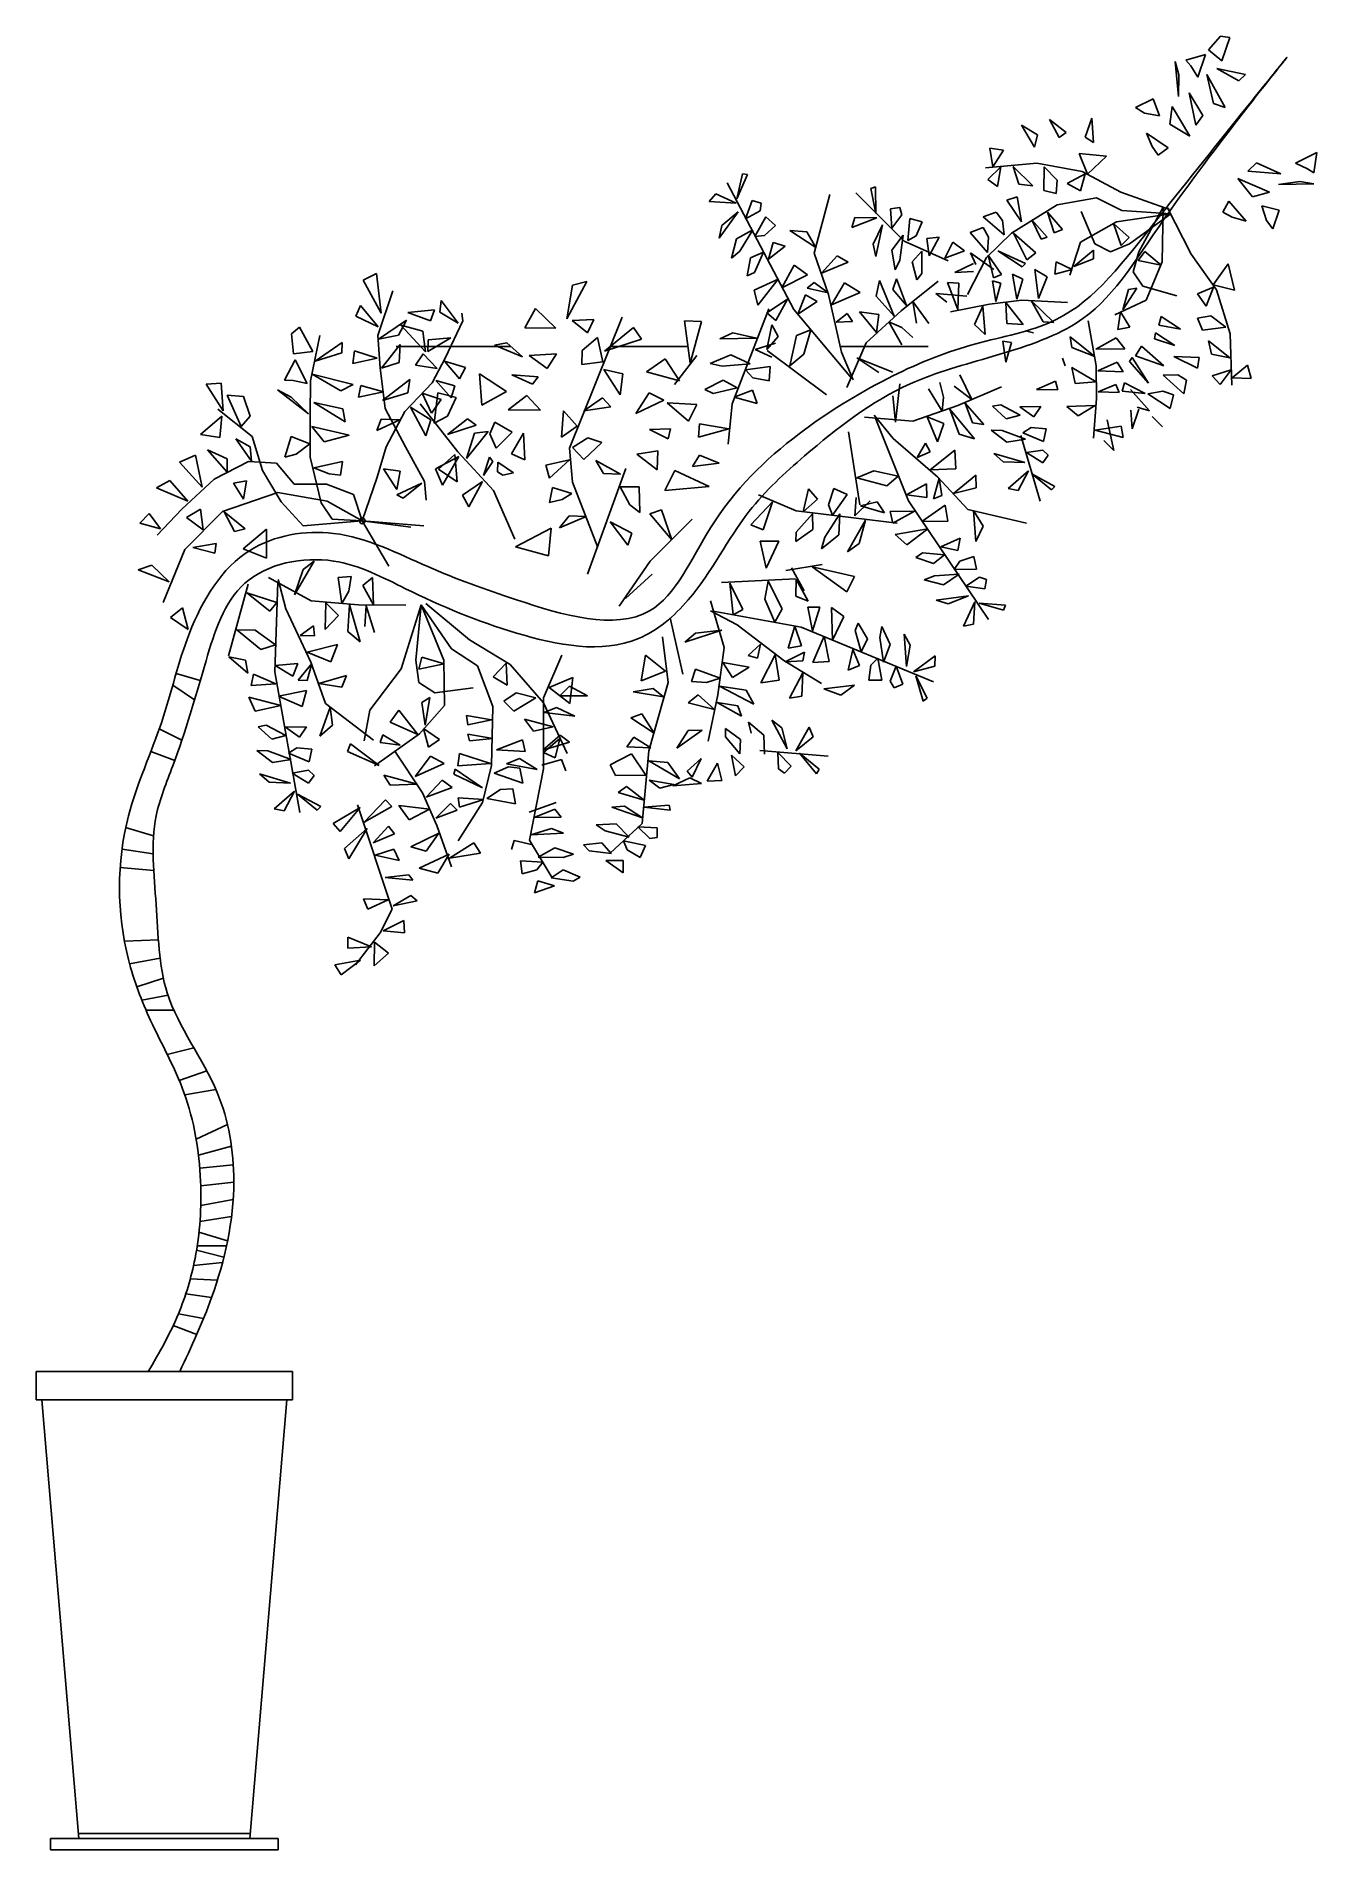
# Model space of a CAD drawing. Header units: millimetres. Extents: x 253.04 to 254.16, y 2603.95 to 2605.54.
import ezdxf

# ---------------------------------------------------------------- set-up
doc = ezdxf.new("R2010")
doc.units = ezdxf.units.MM
doc.header["$LTSCALE"] = 10
doc.layers.add('Vegetais', color=94, linetype='Continuous')

msp = doc.modelspace()

# ---------------------------------------------------------------- linework, layer by layer
at = {"layer": 'Vegetais'}
for p, q in [((254.0761, 2605.5435), (254.0657, 2605.5315)), ((254.0843, 2605.5425), (254.0761, 2605.5435)), ((254.0774, 2605.5218), (254.0843, 2605.5425)), ((254.0632, 2605.5274), (254.0459, 2605.5225)), ((254.0562, 2605.5077), (254.0632, 2605.5274)), ((254.0657, 2605.5315), (254.0774, 2605.5218)), ((254.0364, 2605.5213), (254.0394, 2605.4905)), ((254.0397, 2605.5096), (254.0364, 2605.5213)), ((254.0394, 2605.4905), (254.0397, 2605.5096)), ((254.0459, 2605.5225), (254.0501, 2605.5174)), ((254.0501, 2605.5174), (254.0562, 2605.5077)), ((254.0641, 2605.5099), (254.0641, 2605.5099)), ((254.0701, 2605.4845), (254.0641, 2605.5099)), ((254.0641, 2605.5099), (254.0804, 2605.4809)), ((254.0731, 2605.5153), (254.0731, 2605.5153)), ((254.0983, 2605.5098), (254.0731, 2605.5153)), ((254.0731, 2605.5153), (254.0924, 2605.5043)), ((254.0774, 2605.5218), (254.0774, 2605.5218)), ((254.0924, 2605.5043), (254.0983, 2605.5098)), ((254.0487, 2605.4937), (254.0487, 2605.4937)), ((254.0547, 2605.4653), (254.0487, 2605.4937)), ((254.0487, 2605.4937), (254.0607, 2605.4738)), ((254.0562, 2605.5077), (254.0562, 2605.5077)), ((254.017, 2605.4884), (254.0016, 2605.4808)), ((254.0016, 2605.4808), (254.0095, 2605.4759)), ((254.0228, 2605.4737), (254.017, 2605.4884)), ((254.0318, 2605.4664), (254.0338, 2605.4819)), ((254.0338, 2605.4819), (254.0338, 2605.4819)), ((254.0338, 2605.4819), (254.0492, 2605.4557)), ((254.0394, 2605.4905), (254.0394, 2605.4905)), ((254.0804, 2605.4809), (254.0701, 2605.4845)), ((253.9016, 2605.4654), (253.9016, 2605.4654)), ((253.9156, 2605.4568), (253.9016, 2605.4654)), ((253.9016, 2605.4654), (253.9129, 2605.4462)), ((253.926, 2605.4703), (253.926, 2605.4703)), ((253.9406, 2605.459), (253.926, 2605.4703)), ((253.926, 2605.4703), (253.9345, 2605.4546)), ((253.9633, 2605.4716), (253.9574, 2605.455)), ((253.9633, 2605.4716), (253.9633, 2605.4716)), ((253.9648, 2605.4503), (253.9633, 2605.4716)), ((254.0095, 2605.4759), (254.0228, 2605.4737)), ((254.0228, 2605.4737), (254.0228, 2605.4737)), ((254.0492, 2605.4557), (254.0318, 2605.4664)), ((254.0607, 2605.4738), (254.0547, 2605.4653)), ((253.8737, 2605.4453), (253.8857, 2605.4436)), ((253.8763, 2605.4288), (253.8737, 2605.4453)), ((253.9129, 2605.4462), (253.9156, 2605.4568)), ((253.9345, 2605.4546), (253.9406, 2605.459)), ((253.9574, 2605.455), (253.9648, 2605.4503)), ((254.0113, 2605.4584), (254.0113, 2605.4584)), ((254.0162, 2605.4466), (254.0113, 2605.4584)), ((254.0113, 2605.4584), (254.0304, 2605.4455)), ((254.0216, 2605.4391), (254.0162, 2605.4466)), ((254.0304, 2605.4455), (254.0216, 2605.4391)), ((253.9149, 2605.432), (253.87, 2605.4279)), ((253.8719, 2605.4177), (253.8834, 2605.4287)), ((253.8857, 2605.4436), (253.8763, 2605.4288)), ((253.8763, 2605.4288), (253.8763, 2605.4288)), ((253.8834, 2605.4287), (253.8803, 2605.4117)), ((253.8834, 2605.4287), (253.8834, 2605.4287)), ((253.8941, 2605.429), (253.8941, 2605.429)), ((253.8941, 2605.429), (253.8991, 2605.4135)), ((253.9113, 2605.4122), (253.8941, 2605.429)), ((253.9547, 2605.4248), (253.9149, 2605.432)), ((253.9213, 2605.4288), (253.921, 2605.4082)), ((253.9213, 2605.4288), (253.9213, 2605.4288)), ((253.9327, 2605.4171), (253.9213, 2605.4288)), ((253.9522, 2605.4406), (253.9593, 2605.4224)), ((253.9761, 2605.4381), (253.9522, 2605.4406)), ((253.9593, 2605.4224), (253.9761, 2605.4381)), ((254.1079, 2605.4322), (254.1003, 2605.4251)), ((254.1292, 2605.4228), (254.1079, 2605.4322)), ((254.1421, 2605.432), (254.1608, 2605.4414)), ((254.1421, 2605.432), (254.1421, 2605.432)), ((254.1526, 2605.4272), (254.1421, 2605.432)), ((254.1608, 2605.4414), (254.1581, 2605.4236)), ((253.6429, 2605.4149), (253.7016, 2605.3037)), ((253.6564, 2605.4226), (253.6514, 2605.4008)), ((253.6514, 2605.4008), (253.6609, 2605.4221)), ((253.6609, 2605.4221), (253.6564, 2605.4226)), ((253.8803, 2605.4117), (253.8719, 2605.4177)), ((253.8991, 2605.4135), (253.9113, 2605.4122)), ((253.932, 2605.4053), (253.9327, 2605.4171)), ((253.9417, 2605.4141), (253.9574, 2605.4226)), ((253.9532, 2605.4079), (253.9417, 2605.4141)), ((253.9574, 2605.4226), (253.9532, 2605.4079)), ((253.9886, 2605.4066), (253.9547, 2605.4248)), ((253.9574, 2605.4226), (253.9574, 2605.4226)), ((253.9593, 2605.4224), (253.9593, 2605.4224)), ((254.0914, 2605.4185), (254.1042, 2605.4026)), ((254.1193, 2605.4066), (254.0914, 2605.4185)), ((254.1003, 2605.4251), (254.1292, 2605.4228)), ((254.1271, 2605.4132), (254.146, 2605.4159)), ((254.1582, 2605.414), (254.1271, 2605.4132)), ((254.1271, 2605.4132), (254.1271, 2605.4132)), ((254.1292, 2605.4228), (254.1292, 2605.4228)), ((254.146, 2605.4159), (254.1582, 2605.414)), ((254.1581, 2605.4236), (254.1526, 2605.4272)), ((253.6331, 2605.4051), (253.6272, 2605.3983)), ((253.6272, 2605.3983), (253.6509, 2605.397)), ((253.6509, 2605.397), (253.6331, 2605.4051)), ((253.6592, 2605.3833), (253.6649, 2605.3992)), ((253.6649, 2605.3992), (253.6728, 2605.3968)), ((253.6728, 2605.3968), (253.6719, 2605.3902)), ((253.7333, 2605.4044), (253.7195, 2605.3531)), ((253.7559, 2605.4059), (253.7985, 2605.3637)), ((253.7734, 2605.4112), (253.7691, 2605.4098)), ((253.7691, 2605.4098), (253.7735, 2605.3879)), ((253.7735, 2605.3879), (253.7734, 2605.4112)), ((253.8886, 2605.3996), (253.8977, 2605.4024)), ((253.9014, 2605.3804), (253.8886, 2605.3996)), ((253.8977, 2605.4024), (253.9014, 2605.3804)), ((253.921, 2605.4082), (253.932, 2605.4053)), ((253.9673, 2605.4015), (253.9329, 2605.3956)), ((253.9896, 2605.3905), (253.9673, 2605.4015)), ((254.0315, 2605.3913), (253.9886, 2605.4066)), ((254.0837, 2605.3986), (254.0784, 2605.389)), ((254.0989, 2605.3812), (254.0837, 2605.3986)), ((254.1042, 2605.4026), (254.1193, 2605.4066)), ((254.1193, 2605.4066), (254.1193, 2605.4066)), ((253.636, 2605.3663), (253.6527, 2605.3894)), ((253.6527, 2605.3894), (253.6382, 2605.3772)), ((253.6719, 2605.3902), (253.6592, 2605.3833)), ((253.6673, 2605.3676), (253.6769, 2605.3848)), ((253.6769, 2605.3848), (253.6856, 2605.3774)), ((253.755, 2605.3844), (253.7524, 2605.3757)), ((253.7524, 2605.3757), (253.7745, 2605.3842)), ((253.7745, 2605.3842), (253.755, 2605.3844)), ((253.7865, 2605.3919), (253.7947, 2605.393)), ((253.7877, 2605.3751), (253.7865, 2605.3919)), ((253.7965, 2605.3866), (253.7877, 2605.3751)), ((253.7947, 2605.393), (253.7965, 2605.3866)), ((253.8016, 2605.3641), (253.8033, 2605.3836)), ((253.8033, 2605.3836), (253.8142, 2605.3804)), ((253.8677, 2605.3849), (253.8792, 2605.3889)), ((253.8863, 2605.3692), (253.8677, 2605.3849)), ((253.8792, 2605.3889), (253.8848, 2605.3818)), ((253.8848, 2605.3818), (253.8863, 2605.3692)), ((253.9329, 2605.3956), (253.8926, 2605.3707)), ((253.9107, 2605.3824), (253.9107, 2605.3824)), ((253.9239, 2605.3671), (253.9107, 2605.3824)), ((253.9107, 2605.3824), (253.9187, 2605.3654)), ((253.9242, 2605.3891), (253.9242, 2605.3891)), ((253.9374, 2605.3738), (253.9242, 2605.3891)), ((253.9242, 2605.3891), (253.9303, 2605.3708)), ((253.985, 2605.3805), (253.9533, 2605.3626)), ((253.9659, 2605.3611), (253.9539, 2605.3896)), ((254.0325, 2605.3876), (253.985, 2605.3805)), ((254.0325, 2605.3876), (253.9896, 2605.3905)), ((254.0325, 2605.3876), (253.9963, 2605.3613)), ((254.026, 2605.3934), (254.0045, 2605.3541)), ((254.026, 2605.3934), (254.0249, 2605.3453)), ((254.0297, 2605.3928), (254.0504, 2605.3522)), ((254.0784, 2605.389), (254.0865, 2605.3846)), ((254.0865, 2605.3846), (254.0989, 2605.3812)), ((254.0989, 2605.3812), (254.0989, 2605.3812)), ((254.1126, 2605.3946), (254.1126, 2605.3946)), ((254.1165, 2605.3817), (254.1126, 2605.3946)), ((254.1126, 2605.3946), (254.1279, 2605.3907)), ((254.1223, 2605.3745), (254.1165, 2605.3817)), ((254.1279, 2605.3907), (254.1223, 2605.3745)), ((253.6382, 2605.3772), (253.636, 2605.3663)), ((253.6511, 2605.3656), (253.6467, 2605.3486)), ((253.6656, 2605.3734), (253.6511, 2605.3656)), ((253.6541, 2605.3548), (253.6656, 2605.3734)), ((253.6759, 2605.3684), (253.6673, 2605.3676)), ((253.6673, 2605.3676), (253.6673, 2605.3676)), ((253.6856, 2605.3774), (253.6759, 2605.3684)), ((253.6981, 2605.3728), (253.7129, 2605.3719)), ((253.7209, 2605.3581), (253.6981, 2605.3728)), ((253.7129, 2605.3719), (253.7209, 2605.3581)), ((253.7793, 2605.378), (253.7711, 2605.3609)), ((253.7735, 2605.3501), (253.7793, 2605.378)), ((253.7976, 2605.3687), (253.7876, 2605.3556)), ((253.7947, 2605.347), (253.7976, 2605.3687)), ((253.8091, 2605.3683), (253.8016, 2605.3641)), ((253.8142, 2605.3804), (253.8091, 2605.3683)), ((253.8185, 2605.3659), (253.8293, 2605.3672)), ((253.8204, 2605.3508), (253.8185, 2605.3659)), ((253.8293, 2605.3672), (253.8204, 2605.3508)), ((253.8563, 2605.3713), (253.8679, 2605.3757)), ((253.8717, 2605.3537), (253.8563, 2605.3713)), ((253.8679, 2605.3757), (253.8724, 2605.3671)), ((253.8926, 2605.3707), (253.8708, 2605.3492)), ((253.8724, 2605.3671), (253.8717, 2605.3537)), ((253.8863, 2605.3692), (253.8863, 2605.3692)), ((253.8944, 2605.3706), (253.8944, 2605.3706)), ((253.914, 2605.3534), (253.8944, 2605.3706)), ((253.8944, 2605.3706), (253.9062, 2605.3472)), ((253.9014, 2605.3804), (253.9014, 2605.3804)), ((253.9187, 2605.3654), (253.9239, 2605.3671)), ((253.9303, 2605.3708), (253.9374, 2605.3738)), ((253.9823, 2605.3792), (253.9823, 2605.3792)), ((253.996, 2605.3668), (253.9823, 2605.3792)), ((253.9823, 2605.3792), (253.9889, 2605.3597)), ((253.9889, 2605.3597), (253.996, 2605.3668)), ((253.6467, 2605.3486), (253.6541, 2605.3548)), ((253.6634, 2605.3489), (253.6606, 2605.333)), ((253.6748, 2605.354), (253.6634, 2605.3489)), ((253.667, 2605.3362), (253.6748, 2605.354)), ((253.6792, 2605.3478), (253.6835, 2605.3623)), ((253.694, 2605.3592), (253.6792, 2605.3478)), ((253.6835, 2605.3623), (253.694, 2605.3592)), ((253.7195, 2605.3531), (253.7319, 2605.3166)), ((253.7259, 2605.3355), (253.7396, 2605.3506)), ((253.7396, 2605.3506), (253.7492, 2605.3452)), ((253.7711, 2605.3609), (253.7735, 2605.3501)), ((253.7876, 2605.3556), (253.7905, 2605.3383)), ((253.7985, 2605.3637), (253.837, 2605.3463)), ((253.8016, 2605.3641), (253.8016, 2605.3641)), ((253.814, 2605.3547), (253.8056, 2605.3454)), ((253.8141, 2605.3352), (253.814, 2605.3547)), ((253.8204, 2605.3508), (253.8204, 2605.3508)), ((253.8343, 2605.3485), (253.8413, 2605.3627)), ((253.8515, 2605.355), (253.8343, 2605.3485)), ((253.8413, 2605.3627), (253.8515, 2605.355)), ((253.8708, 2605.3492), (253.8542, 2605.3168)), ((253.8566, 2605.3533), (253.8613, 2605.343)), ((253.8772, 2605.3388), (253.8566, 2605.3533)), ((253.8717, 2605.3537), (253.8717, 2605.3537)), ((253.8723, 2605.3512), (253.8723, 2605.3512)), ((253.8839, 2605.3344), (253.8723, 2605.3512)), ((253.8723, 2605.3512), (253.8768, 2605.3314)), ((253.8808, 2605.3552), (253.8808, 2605.3552)), ((253.8808, 2605.3552), (253.902, 2605.3411)), ((253.9051, 2605.344), (253.8808, 2605.3552)), ((253.9062, 2605.3472), (253.914, 2605.3534)), ((253.9533, 2605.3626), (253.944, 2605.3336)), ((253.9648, 2605.3557), (253.9475, 2605.3412)), ((253.9646, 2605.3482), (253.9648, 2605.3557)), ((253.9796, 2605.3542), (253.9659, 2605.3611)), ((253.9963, 2605.3613), (253.9796, 2605.3542)), ((254.0045, 2605.3541), (253.9995, 2605.3367)), ((254.0038, 2605.3466), (254.0099, 2605.3545)), ((254.0099, 2605.3545), (254.024, 2605.3425)), ((254.0504, 2605.3522), (254.0727, 2605.3209)), ((253.3234, 2605.3292), (253.3352, 2605.3352)), ((253.3352, 2605.3352), (253.3393, 2605.3004)), ((253.6606, 2605.333), (253.667, 2605.3362)), ((253.6792, 2605.3478), (253.6792, 2605.3478)), ((253.6911, 2605.3227), (253.7019, 2605.3425)), ((253.7135, 2605.3339), (253.6911, 2605.3227)), ((253.7019, 2605.3425), (253.7135, 2605.3339)), ((253.7492, 2605.3452), (253.7259, 2605.3355)), ((253.7905, 2605.3383), (253.7947, 2605.347)), ((253.8056, 2605.3454), (253.8095, 2605.3297)), ((253.8095, 2605.3297), (253.8141, 2605.3352)), ((253.8429, 2605.3362), (253.8593, 2605.3439)), ((253.8594, 2605.3369), (253.8429, 2605.3362)), ((253.8768, 2605.3314), (253.8839, 2605.3344)), ((253.8936, 2605.3345), (253.8973, 2605.3125)), ((253.9026, 2605.3302), (253.8936, 2605.3345)), ((253.902, 2605.3411), (253.9051, 2605.344)), ((253.9132, 2605.3386), (253.9163, 2605.3133)), ((253.924, 2605.3322), (253.9132, 2605.3386)), ((253.9318, 2605.3453), (253.9309, 2605.3345)), ((253.9309, 2605.3345), (253.946, 2605.3387)), ((253.946, 2605.3387), (253.9318, 2605.3453)), ((253.946, 2605.3387), (253.946, 2605.3387)), ((253.9475, 2605.3412), (253.9646, 2605.3482)), ((253.9475, 2605.3412), (253.9475, 2605.3412)), ((253.9995, 2605.3367), (254.008, 2605.324)), ((254.024, 2605.3425), (254.0038, 2605.3466)), ((254.0249, 2605.3453), (254.0111, 2605.3117)), ((254.024, 2605.3425), (254.024, 2605.3425)), ((254.0697, 2605.3252), (254.0831, 2605.3437)), ((254.0831, 2605.3437), (254.0886, 2605.3204)), ((253.3393, 2605.3004), (253.3234, 2605.3292)), ((253.3363, 2605.2806), (253.3495, 2605.32)), ((253.5199, 2605.3281), (253.5023, 2605.2954)), ((253.5023, 2605.2954), (253.5073, 2605.3249)), ((253.5073, 2605.3249), (253.5199, 2605.3281)), ((253.6877, 2605.3303), (253.6667, 2605.3206)), ((253.6667, 2605.3206), (253.67, 2605.3073)), ((253.67, 2605.3073), (253.6877, 2605.3303)), ((253.7134, 2605.3223), (253.7194, 2605.3274)), ((253.7317, 2605.3181), (253.7134, 2605.3223)), ((253.7194, 2605.3274), (253.7317, 2605.3181)), ((253.7345, 2605.3077), (253.746, 2605.3271)), ((253.7598, 2605.3186), (253.7345, 2605.3077)), ((253.746, 2605.3271), (253.7598, 2605.3186)), ((253.774, 2605.3154), (253.7769, 2605.3291)), ((253.7769, 2605.3291), (253.7896, 2605.2977)), ((253.7884, 2605.3211), (253.7918, 2605.3304)), ((253.8005, 2605.3072), (253.7884, 2605.3211)), ((253.7918, 2605.3304), (253.8005, 2605.3072)), ((253.8284, 2605.3284), (253.7959, 2605.3025)), ((253.8262, 2605.3177), (253.8359, 2605.3101)), ((253.8534, 2605.3154), (253.8262, 2605.3177)), ((253.8364, 2605.3272), (253.8457, 2605.3037)), ((253.8464, 2605.3267), (253.8364, 2605.3272)), ((253.8457, 2605.3037), (253.8464, 2605.3267)), ((253.8759, 2605.3287), (253.8832, 2605.3266)), ((253.8789, 2605.3105), (253.8759, 2605.3287)), ((253.8832, 2605.3266), (253.8789, 2605.3105)), ((253.8973, 2605.3125), (253.9026, 2605.3302)), ((253.9163, 2605.3133), (253.924, 2605.3322)), ((254.0028, 2605.3222), (253.9906, 2605.3032)), ((253.9906, 2605.3032), (253.9954, 2605.321)), ((253.9954, 2605.321), (254.0028, 2605.3222)), ((254.008, 2605.324), (254.0378, 2605.3157)), ((254.0701, 2605.3233), (254.0561, 2605.3172)), ((254.0561, 2605.3172), (254.0636, 2605.3066)), ((254.0636, 2605.3066), (254.0701, 2605.3233)), ((254.0697, 2605.3252), (254.0697, 2605.3252)), ((254.0886, 2605.3204), (254.0697, 2605.3252)), ((254.0701, 2605.3233), (254.0701, 2605.3233)), ((254.0727, 2605.3209), (254.0848, 2605.2823)), ((253.3168, 2605.2978), (253.321, 2605.3071)), ((253.321, 2605.3071), (253.3366, 2605.2883)), ((253.386, 2605.3032), (253.3627, 2605.3009)), ((253.3627, 2605.3009), (253.3627, 2605.3009)), ((253.3627, 2605.3009), (253.3825, 2605.2937)), ((253.3825, 2605.2937), (253.386, 2605.3032)), ((253.3906, 2605.3013), (253.392, 2605.3115)), ((253.4069, 2605.2917), (253.3906, 2605.3013)), ((253.392, 2605.3115), (253.4069, 2605.2917)), ((253.4746, 2605.3045), (253.4652, 2605.2875)), ((253.4925, 2605.2873), (253.4746, 2605.3045)), ((253.6473, 2605.2207), (253.6795, 2605.3041)), ((253.6959, 2605.3126), (253.6778, 2605.3007)), ((253.6858, 2605.294), (253.6959, 2605.3126)), ((253.7016, 2605.3037), (253.7521, 2605.2434)), ((253.7052, 2605.2996), (253.7117, 2605.3164)), ((253.7221, 2605.3105), (253.7052, 2605.2996)), ((253.7117, 2605.3164), (253.7221, 2605.3105)), ((253.7319, 2605.3166), (253.7434, 2605.2662)), ((253.7592, 2605.3016), (253.7761, 2605.2991)), ((253.7742, 2605.2835), (253.7592, 2605.3016)), ((253.7959, 2605.3025), (253.765, 2605.2742)), ((253.7896, 2605.2977), (253.774, 2605.3154)), ((253.8202, 2605.2912), (253.8062, 2605.3107)), ((253.8062, 2605.3107), (253.8092, 2605.2915)), ((253.8391, 2605.3014), (253.8733, 2605.3083)), ((253.8457, 2605.3037), (253.8457, 2605.3037)), ((253.8674, 2605.3065), (253.8601, 2605.2904)), ((253.8696, 2605.2815), (253.8674, 2605.3065)), ((253.8733, 2605.3083), (253.9018, 2605.3117)), ((253.8878, 2605.3098), (253.8887, 2605.2913)), ((253.903, 2605.2903), (253.8878, 2605.3098)), ((253.8973, 2605.3125), (253.8973, 2605.3125)), ((253.9018, 2605.3117), (253.9419, 2605.3096)), ((253.9299, 2605.2922), (253.91, 2605.3114)), ((253.91, 2605.3114), (253.9205, 2605.2926)), ((253.9163, 2605.3133), (253.9163, 2605.3133)), ((254.0111, 2605.3117), (253.9835, 2605.2988)), ((253.9861, 2605.2859), (253.9883, 2605.3014)), ((253.9883, 2605.3014), (253.9883, 2605.3014)), ((253.9883, 2605.3014), (253.9967, 2605.2881)), ((253.9906, 2605.3032), (253.9906, 2605.3032)), ((253.2675, 2605.2882), (253.2605, 2605.2822)), ((253.2791, 2605.2667), (253.2675, 2605.2882)), ((253.3366, 2605.2883), (253.3168, 2605.2978)), ((253.3366, 2605.2883), (253.3366, 2605.2883)), ((253.3615, 2605.2942), (253.3368, 2605.2774)), ((253.3393, 2605.3004), (253.3393, 2605.3004)), ((253.3545, 2605.2811), (253.3615, 2605.2942)), ((253.3564, 2605.2899), (253.3564, 2605.2899)), ((253.378, 2605.2664), (253.3564, 2605.2899)), ((253.3564, 2605.2899), (253.3759, 2605.2844)), ((253.3955, 2605.2608), (253.4109, 2605.2936)), ((253.4069, 2605.2917), (253.4069, 2605.2917)), ((253.4109, 2605.2936), (253.4099, 2605.3003)), ((253.4652, 2605.2875), (253.4925, 2605.2873)), ((253.4925, 2605.2873), (253.4925, 2605.2873)), ((253.5023, 2605.2954), (253.5023, 2605.2954)), ((253.5507, 2605.2969), (253.5046, 2605.1818)), ((253.507, 2605.294), (253.526, 2605.2947)), ((253.507, 2605.294), (253.507, 2605.294)), ((253.5203, 2605.283), (253.507, 2605.294)), ((253.526, 2605.2947), (253.5203, 2605.283)), ((253.5353, 2605.2671), (253.5609, 2605.2877)), ((253.5609, 2605.2877), (253.5677, 2605.2774)), ((253.6056, 2605.2935), (253.6205, 2605.2931)), ((253.6105, 2605.2565), (253.6056, 2605.2935)), ((253.6205, 2605.2931), (253.6105, 2605.2565)), ((253.6778, 2605.3007), (253.6858, 2605.294)), ((253.6778, 2605.2685), (253.6821, 2605.2901)), ((253.6821, 2605.2901), (253.6877, 2605.2798)), ((253.704, 2605.2808), (253.7165, 2605.2856)), ((253.7165, 2605.2856), (253.7103, 2605.2644)), ((253.7387, 2605.2924), (253.7483, 2605.3002)), ((253.7532, 2605.2929), (253.7387, 2605.2924)), ((253.7483, 2605.3002), (253.7532, 2605.2929)), ((253.7761, 2605.2991), (253.7742, 2605.2835)), ((253.7964, 2605.2879), (253.785, 2605.2926)), ((253.785, 2605.2926), (253.7965, 2605.2726)), ((253.806, 2605.2789), (253.7964, 2605.2879)), ((253.8601, 2605.2904), (253.8696, 2605.2815)), ((253.8887, 2605.2913), (253.903, 2605.2903)), ((253.9205, 2605.2926), (253.9299, 2605.2922)), ((253.9671, 2605.2542), (253.96, 2605.2937)), ((253.9967, 2605.2881), (253.9861, 2605.2859)), ((254.0222, 2605.2899), (254.0242, 2605.2973)), ((254.0411, 2605.2862), (254.0222, 2605.2899)), ((254.0242, 2605.2973), (254.0411, 2605.2862)), ((254.0411, 2605.2862), (254.0411, 2605.2862)), ((254.0561, 2605.2959), (254.0678, 2605.2981)), ((254.0604, 2605.2853), (254.0561, 2605.2959)), ((254.0808, 2605.2882), (254.0604, 2605.2853)), ((254.0678, 2605.2981), (254.0808, 2605.2882)), ((254.0808, 2605.2882), (254.0808, 2605.2882)), ((253.2605, 2605.2822), (253.2623, 2605.2647)), ((253.2771, 2605.2408), (253.2853, 2605.2807)), ((253.3049, 2605.2745), (253.2811, 2605.2582)), ((253.3047, 2605.2655), (253.3049, 2605.2745)), ((253.3382, 2605.2524), (253.3363, 2605.2806)), ((253.3368, 2605.2774), (253.3545, 2605.2811)), ((253.3368, 2605.2774), (253.3368, 2605.2774)), ((253.3558, 2605.2728), (253.3396, 2605.252)), ((253.3523, 2605.2712), (253.4529, 2605.2712)), ((253.355, 2605.2569), (253.3558, 2605.2728)), ((253.3759, 2605.2844), (253.378, 2605.2664)), ((253.3803, 2605.2668), (253.4003, 2605.2788)), ((253.3804, 2605.277), (253.3803, 2605.2668)), ((253.4003, 2605.2788), (253.3804, 2605.277)), ((253.4003, 2605.2788), (253.4003, 2605.2788)), ((253.4494, 2605.2743), (253.4386, 2605.2723)), ((253.4386, 2605.2723), (253.4633, 2605.262)), ((253.4633, 2605.262), (253.4494, 2605.2743)), ((253.5157, 2605.2676), (253.5291, 2605.2791)), ((253.5291, 2605.2791), (253.5338, 2605.2576)), ((253.5677, 2605.2774), (253.5353, 2605.2671)), ((253.5404, 2605.2712), (253.6086, 2605.2712)), ((253.648, 2605.2831), (253.6367, 2605.2777)), ((253.6367, 2605.2777), (253.6687, 2605.2784)), ((253.6687, 2605.2784), (253.648, 2605.2831)), ((253.6676, 2605.2685), (253.6856, 2605.274)), ((253.6877, 2605.2798), (253.6778, 2605.2685)), ((253.698, 2605.2541), (253.704, 2605.2808)), ((253.7422, 2605.2712), (253.8196, 2605.2712)), ((253.765, 2605.2742), (253.748, 2605.2351)), ((253.8851, 2605.2757), (253.8928, 2605.2745)), ((253.8876, 2605.2572), (253.8851, 2605.2757)), ((253.8928, 2605.2745), (253.8876, 2605.2572)), ((253.9121, 2605.2832), (253.905, 2605.2847)), ((253.9442, 2605.2796), (253.9658, 2605.2623)), ((253.9458, 2605.2703), (253.9442, 2605.2796)), ((253.9658, 2605.2623), (253.9458, 2605.2703)), ((253.9668, 2605.2687), (253.9846, 2605.2788)), ((253.9846, 2605.2788), (253.9923, 2605.2689)), ((254.0017, 2605.263), (254.007, 2605.2715)), ((254.007, 2605.2715), (254.0264, 2605.2542)), ((254.0182, 2605.2777), (254.0192, 2605.283)), ((254.0361, 2605.2719), (254.0182, 2605.2777)), ((254.0192, 2605.283), (254.0361, 2605.2719)), ((254.0361, 2605.2719), (254.0361, 2605.2719)), ((254.0656, 2605.2762), (254.0844, 2605.2612)), ((254.0684, 2605.2643), (254.0656, 2605.2762)), ((254.0848, 2605.2823), (254.0863, 2605.2372)), ((253.2637, 2605.2595), (253.2544, 2605.2416)), ((253.2623, 2605.2647), (253.2791, 2605.2667)), ((253.2743, 2605.2387), (253.2637, 2605.2595)), ((253.2791, 2605.2667), (253.2791, 2605.2667)), ((253.2811, 2605.2582), (253.3047, 2605.2655)), ((253.2811, 2605.2582), (253.2811, 2605.2582)), ((253.3157, 2605.2672), (253.3142, 2605.2563)), ((253.3142, 2605.2563), (253.3357, 2605.2608)), ((253.3357, 2605.2608), (253.3157, 2605.2672)), ((253.3357, 2605.2608), (253.3357, 2605.2608)), ((253.3396, 2605.252), (253.355, 2605.2569)), ((253.376, 2605.2646), (253.3692, 2605.2546)), ((253.3692, 2605.2546), (253.3884, 2605.2519)), ((253.3884, 2605.2519), (253.376, 2605.2646)), ((253.3839, 2605.2393), (253.3955, 2605.2608)), ((253.3948, 2605.2582), (253.3948, 2605.2582)), ((253.408, 2605.2428), (253.3948, 2605.2582)), ((253.3948, 2605.2582), (253.4131, 2605.2526)), ((253.4633, 2605.262), (253.4633, 2605.262)), ((253.4692, 2605.2631), (253.4931, 2605.2647)), ((253.4692, 2605.2631), (253.4692, 2605.2631)), ((253.485, 2605.2519), (253.4692, 2605.2631)), ((253.4931, 2605.2647), (253.485, 2605.2519)), ((253.5154, 2605.2552), (253.5157, 2605.2676)), ((253.5338, 2605.2576), (253.5154, 2605.2552)), ((253.5338, 2605.2576), (253.5338, 2605.2576)), ((253.5353, 2605.2671), (253.5353, 2605.2671)), ((253.5886, 2605.2602), (253.5722, 2605.2488)), ((253.6011, 2605.2408), (253.5886, 2605.2602)), ((253.5967, 2605.2376), (253.6165, 2605.2632)), ((253.6463, 2605.2638), (253.6281, 2605.2563)), ((253.6281, 2605.2563), (253.6387, 2605.2539)), ((253.6387, 2605.2539), (253.6631, 2605.256)), ((253.6631, 2605.256), (253.6463, 2605.2638)), ((253.659, 2605.2506), (253.6808, 2605.2536)), ((253.6823, 2605.2618), (253.6676, 2605.2685)), ((253.7303, 2605.2287), (253.6782, 2605.2677)), ((253.6808, 2605.2536), (253.68, 2605.2409)), ((253.7103, 2605.2644), (253.698, 2605.2541)), ((253.7434, 2605.2662), (253.7536, 2605.2417)), ((253.7886, 2605.2485), (253.7569, 2605.2611)), ((253.7569, 2605.2611), (253.7763, 2605.2483)), ((253.9376, 2605.2608), (253.9399, 2605.254)), ((253.9923, 2605.2689), (253.9668, 2605.2687)), ((253.9668, 2605.2687), (253.9668, 2605.2687)), ((253.9673, 2605.2255), (253.9671, 2605.2542)), ((253.9684, 2605.2498), (253.9854, 2605.2573)), ((253.9854, 2605.2573), (253.9908, 2605.2489)), ((253.9962, 2605.258), (253.9988, 2605.2615)), ((254.0129, 2605.2388), (253.9962, 2605.258)), ((253.9988, 2605.2615), (254.0129, 2605.2388)), ((254.0264, 2605.2542), (254.0017, 2605.263)), ((254.0264, 2605.2542), (254.0264, 2605.2542)), ((254.0353, 2605.2624), (254.0353, 2605.2624)), ((254.0576, 2605.2615), (254.0353, 2605.2624)), ((254.0353, 2605.2624), (254.056, 2605.2521)), ((254.056, 2605.2521), (254.0576, 2605.2615)), ((254.0844, 2605.2612), (254.0684, 2605.2643)), ((254.0844, 2605.2612), (254.0844, 2605.2612)), ((254.1, 2605.2547), (254.0864, 2605.2436)), ((254.1032, 2605.2431), (254.1, 2605.2547)), ((253.1987, 2605.2388), (253.1854, 2605.2379)), ((253.1854, 2605.2379), (253.2003, 2605.2146)), ((253.2003, 2605.2146), (253.1987, 2605.2388)), ((253.2544, 2605.2416), (253.2618, 2605.2412)), ((253.2618, 2605.2412), (253.2743, 2605.2387)), ((253.2743, 2605.2387), (253.2743, 2605.2387)), ((253.2769, 2605.2109), (253.2771, 2605.2408)), ((253.2786, 2605.2468), (253.2786, 2605.2468)), ((253.3038, 2605.2323), (253.2786, 2605.2468)), ((253.2786, 2605.2468), (253.3147, 2605.2378)), ((253.3147, 2605.2378), (253.3038, 2605.2323)), ((253.3428, 2605.2166), (253.3382, 2605.2524)), ((253.3396, 2605.252), (253.3396, 2605.252)), ((253.3643, 2605.242), (253.3403, 2605.2238)), ((253.3599, 2605.214), (253.3839, 2605.2393)), ((253.3625, 2605.2304), (253.3643, 2605.242)), ((253.3873, 2605.2413), (253.3873, 2605.2413)), ((253.4005, 2605.2259), (253.3873, 2605.2413)), ((253.3873, 2605.2413), (253.404, 2605.2366)), ((253.3884, 2605.2519), (253.3884, 2605.2519)), ((253.4131, 2605.2526), (253.408, 2605.2428)), ((253.4254, 2605.2471), (253.4276, 2605.2197)), ((253.4493, 2605.2315), (253.4254, 2605.2471)), ((253.4539, 2605.2463), (253.4539, 2605.2463)), ((253.4721, 2605.238), (253.4539, 2605.2463)), ((253.4539, 2605.2463), (253.477, 2605.2444)), ((253.477, 2605.2444), (253.4721, 2605.238)), ((253.5348, 2605.251), (253.5348, 2605.251)), ((253.549, 2605.2286), (253.5348, 2605.251)), ((253.5348, 2605.251), (253.5514, 2605.247)), ((253.5514, 2605.247), (253.549, 2605.2286)), ((253.5722, 2605.2488), (253.6011, 2605.2408)), ((253.6396, 2605.2416), (253.6235, 2605.2333)), ((253.6519, 2605.2347), (253.6396, 2605.2416)), ((253.659, 2605.2506), (253.659, 2605.2506)), ((253.6655, 2605.2435), (253.659, 2605.2506)), ((253.68, 2605.2409), (253.6655, 2605.2435)), ((253.7946, 2605.2384), (253.7908, 2605.2045)), ((253.8297, 2605.2394), (253.8331, 2605.2267)), ((253.8472, 2605.2462), (253.8578, 2605.2245)), ((253.9313, 2605.2405), (253.9148, 2605.2332)), ((253.9335, 2605.2331), (253.9313, 2605.2405)), ((253.9457, 2605.2526), (253.967, 2605.24)), ((253.9485, 2605.2386), (253.9457, 2605.2526)), ((253.967, 2605.24), (253.9485, 2605.2386)), ((253.9684, 2605.2498), (253.9684, 2605.2498)), ((253.9908, 2605.2489), (253.9684, 2605.2498)), ((253.9842, 2605.2376), (253.9688, 2605.2313)), ((253.9873, 2605.2306), (253.9842, 2605.2376)), ((253.9898, 2605.2319), (253.9919, 2605.2393)), ((253.9919, 2605.2393), (254.01, 2605.2299)), ((254.0129, 2605.2388), (254.0129, 2605.2388)), ((254.0388, 2605.2461), (254.026, 2605.246)), ((254.026, 2605.246), (254.026, 2605.246)), ((254.026, 2605.246), (254.044, 2605.2295)), ((254.0465, 2605.2415), (254.0388, 2605.2461)), ((254.044, 2605.2295), (254.0465, 2605.2415)), ((254.0855, 2605.2506), (254.069, 2605.2454)), ((254.069, 2605.2454), (254.076, 2605.2378)), ((254.076, 2605.2378), (254.0855, 2605.2506)), ((254.0855, 2605.2506), (254.0855, 2605.2506)), ((254.0864, 2605.2436), (254.0864, 2605.2436)), ((254.0864, 2605.2436), (254.1032, 2605.2431)), ((253.204, 2605.2284), (253.2163, 2605.2007)), ((253.2182, 2605.2273), (253.204, 2605.2284)), ((253.2241, 2605.21), (253.2182, 2605.2273)), ((253.2481, 2605.233), (253.2755, 2605.2119)), ((253.2602, 2605.2267), (253.2481, 2605.233)), ((253.2755, 2605.2119), (253.2602, 2605.2267)), ((253.2799, 2605.2219), (253.2799, 2605.2219)), ((253.3076, 2605.205), (253.2799, 2605.2219)), ((253.2799, 2605.2219), (253.3054, 2605.2164)), ((253.3212, 2605.2367), (253.3192, 2605.2267)), ((253.3192, 2605.2267), (253.3412, 2605.2314)), ((253.3412, 2605.2314), (253.3212, 2605.2367)), ((253.3403, 2605.2238), (253.3625, 2605.2304)), ((253.3403, 2605.2238), (253.3403, 2605.2238)), ((253.3412, 2605.2314), (253.3412, 2605.2314)), ((253.3751, 2605.2302), (253.3751, 2605.2302)), ((253.3835, 2605.2125), (253.3751, 2605.2302)), ((253.3751, 2605.2302), (253.3918, 2605.2244)), ((253.3918, 2605.2244), (253.3835, 2605.2125)), ((253.3858, 2605.2037), (253.3889, 2605.2303)), ((253.3889, 2605.2303), (253.4049, 2605.2263)), ((253.4049, 2605.2263), (253.3973, 2605.2099)), ((253.404, 2605.2366), (253.4005, 2605.2259)), ((253.4276, 2605.2197), (253.4493, 2605.2315)), ((253.4493, 2605.2315), (253.4493, 2605.2315)), ((253.4506, 2605.2155), (253.467, 2605.2281)), ((253.467, 2605.2281), (253.4791, 2605.2152)), ((253.5171, 2605.2147), (253.5335, 2605.2261)), ((253.5335, 2605.2261), (253.541, 2605.2182)), ((253.5746, 2605.2303), (253.5628, 2605.2122)), ((253.5628, 2605.2122), (253.5875, 2605.2239)), ((253.5875, 2605.2239), (253.5746, 2605.2303)), ((253.5875, 2605.2239), (253.5875, 2605.2239)), ((253.609, 2605.2055), (253.5904, 2605.2215)), ((253.5904, 2605.2215), (253.6165, 2605.2201)), ((253.6235, 2605.2333), (253.6307, 2605.2297)), ((253.6307, 2605.2297), (253.6519, 2605.2347)), ((253.6493, 2605.2267), (253.6652, 2605.2326)), ((253.6493, 2605.2267), (253.6493, 2605.2267)), ((253.6694, 2605.2211), (253.6493, 2605.2267)), ((253.6652, 2605.2326), (253.6694, 2605.2211)), ((253.7908, 2605.2045), (253.7886, 2605.2277)), ((253.8319, 2605.2144), (253.8197, 2605.234)), ((253.8331, 2605.2267), (253.8319, 2605.2144)), ((253.8578, 2605.2245), (253.8423, 2605.2362)), ((253.8838, 2605.2358), (253.8457, 2605.2193)), ((253.9148, 2605.2332), (253.9335, 2605.2331)), ((253.9648, 2605.1906), (253.9673, 2605.2255)), ((253.9688, 2605.2313), (253.9873, 2605.2306)), ((254.01, 2605.2299), (253.9898, 2605.2319)), ((253.9971, 2605.2332), (254.014, 2605.2145)), ((254.01, 2605.2299), (254.01, 2605.2299)), ((254.0257, 2605.232), (254.0125, 2605.2296)), ((254.0125, 2605.2296), (254.0125, 2605.2296)), ((254.0125, 2605.2296), (254.032, 2605.2165)), ((254.0349, 2605.2286), (254.0257, 2605.232)), ((254.032, 2605.2165), (254.0349, 2605.2286)), ((253.1806, 2605.1938), (253.1992, 2605.2098)), ((253.2258, 2605.192), (253.1957, 2605.216)), ((253.1992, 2605.2098), (253.1974, 2605.1911)), ((253.1992, 2605.2098), (253.1992, 2605.2098)), ((253.2003, 2605.2146), (253.2003, 2605.2146)), ((253.2163, 2605.2007), (253.2241, 2605.21)), ((253.2755, 2605.2119), (253.2755, 2605.2119)), ((253.2767, 2605.1739), (253.2769, 2605.2109)), ((253.3054, 2605.2164), (253.3076, 2605.205)), ((253.3392, 2605.2072), (253.3353, 2605.1974)), ((253.3353, 2605.1974), (253.3556, 2605.2066)), ((253.3556, 2605.2066), (253.3392, 2605.2072)), ((253.3605, 2605.183), (253.3428, 2605.2166)), ((253.3435, 2605.183), (253.3599, 2605.214)), ((253.3556, 2605.2066), (253.3556, 2605.2066)), ((253.3648, 2605.2178), (253.3648, 2605.2178)), ((253.3783, 2605.1926), (253.3648, 2605.2178)), ((253.3648, 2605.2178), (253.3829, 2605.2068)), ((253.3734, 2605.2207), (253.4066, 2605.1787)), ((253.3829, 2605.2068), (253.3783, 2605.1926)), ((253.3973, 2605.2099), (253.3858, 2605.2037)), ((253.3974, 2605.1938), (253.415, 2605.2076)), ((253.415, 2605.2076), (253.4226, 2605.202)), ((253.4506, 2605.2155), (253.4506, 2605.2155)), ((253.4791, 2605.2152), (253.4506, 2605.2155)), ((253.4993, 2605.2146), (253.4975, 2605.1915)), ((253.5114, 2605.2012), (253.4993, 2605.2146)), ((253.541, 2605.2182), (253.5171, 2605.2147)), ((253.5171, 2605.2147), (253.5171, 2605.2147)), ((253.6165, 2605.2201), (253.609, 2605.2055)), ((253.6439, 2605.1852), (253.6473, 2605.2207)), ((253.8062, 2605.2055), (253.7637, 2605.209)), ((253.7889, 2605.1902), (253.7721, 2605.2107)), ((253.8023, 2605.1356), (253.7729, 2605.2086)), ((253.8457, 2605.2193), (253.8062, 2605.2055)), ((253.8334, 2605.2035), (253.8187, 2605.2092)), ((253.8187, 2605.2092), (253.8276, 2605.1875)), ((253.8602, 2605.19), (253.8385, 2605.2161)), ((253.8385, 2605.2161), (253.8467, 2605.194)), ((253.8684, 2605.2026), (253.852, 2605.2212)), ((253.852, 2605.2212), (253.8586, 2605.204)), ((253.8761, 2605.2186), (253.8832, 2605.22)), ((253.8881, 2605.2077), (253.8761, 2605.2186)), ((253.8832, 2605.22), (253.9003, 2605.2107)), ((253.9003, 2605.2107), (253.8881, 2605.2077)), ((253.9185, 2605.2183), (253.8999, 2605.2182)), ((253.8999, 2605.2182), (253.8999, 2605.2182)), ((253.8999, 2605.2182), (253.9122, 2605.2094)), ((253.9122, 2605.2094), (253.9185, 2605.2183)), ((253.9412, 2605.2184), (253.9663, 2605.2194)), ((253.9513, 2605.2102), (253.9412, 2605.2184)), ((253.9663, 2605.2194), (253.9513, 2605.2102)), ((253.9768, 2605.2066), (253.9826, 2605.1799)), ((253.9974, 2605.2152), (253.9988, 2605.1988)), ((253.9988, 2605.1988), (254.0044, 2605.2161)), ((254.014, 2605.2145), (254.0032, 2605.2179)), ((254.0253, 2605.2005), (254.0163, 2605.2097)), ((253.1974, 2605.1911), (253.1806, 2605.1938)), ((253.2116, 2605.1901), (253.2242, 2605.1829)), ((253.2253, 2605.1703), (253.2116, 2605.1901)), ((253.2163, 2605.2007), (253.2163, 2605.2007)), ((253.2351, 2605.1622), (253.2258, 2605.192)), ((253.26, 2605.1921), (253.2545, 2605.1738)), ((253.2764, 2605.1856), (253.26, 2605.1921)), ((253.2782, 2605.2007), (253.2782, 2605.2007)), ((253.2892, 2605.1873), (253.2782, 2605.2007)), ((253.2782, 2605.2007), (253.3112, 2605.1932)), ((253.3112, 2605.1932), (253.2892, 2605.1873)), ((253.3858, 2605.2037), (253.3858, 2605.2037)), ((253.4226, 2605.202), (253.3974, 2605.1938)), ((253.3974, 2605.1938), (253.3974, 2605.1938)), ((253.4331, 2605.1964), (253.414, 2605.1726)), ((253.414, 2605.1726), (253.4212, 2605.1949)), ((253.4212, 2605.1949), (253.4331, 2605.1964)), ((253.439, 2605.2045), (253.4345, 2605.1945)), ((253.4345, 2605.1945), (253.4401, 2605.1819)), ((253.4542, 2605.1958), (253.439, 2605.2045)), ((253.4401, 2605.1819), (253.4542, 2605.1958)), ((253.4536, 2605.1768), (253.4643, 2605.1949)), ((253.4542, 2605.1958), (253.4542, 2605.1958)), ((253.4643, 2605.1949), (253.4654, 2605.1717)), ((253.4975, 2605.1915), (253.5114, 2605.2012)), ((253.5073, 2605.1823), (253.5206, 2605.1908)), ((253.5114, 2605.2012), (253.5114, 2605.2012)), ((253.5206, 2605.1908), (253.533, 2605.1869)), ((253.5749, 2605.1982), (253.5933, 2605.1988)), ((253.5749, 2605.1982), (253.5749, 2605.1982)), ((253.5913, 2605.19), (253.5749, 2605.1982)), ((253.5933, 2605.1988), (253.5913, 2605.19)), ((253.6187, 2605.2031), (253.6178, 2605.1916)), ((253.6178, 2605.1916), (253.6444, 2605.1988)), ((253.6444, 2605.1988), (253.6187, 2605.2031)), ((253.7497, 2605.1963), (253.7595, 2605.132)), ((253.828, 2605.1563), (253.7889, 2605.1902)), ((253.8276, 2605.1875), (253.8334, 2605.2035)), ((253.8467, 2605.194), (253.8602, 2605.19)), ((253.8586, 2605.204), (253.8684, 2605.2026)), ((253.8748, 2605.1977), (253.8844, 2605.1973)), ((253.8886, 2605.187), (253.8748, 2605.1977)), ((253.8844, 2605.1973), (253.9049, 2605.1897)), ((253.9049, 2605.1897), (253.8886, 2605.187)), ((253.918, 2605.1353), (253.9009, 2605.1929)), ((253.91, 2605.2), (253.9027, 2605.1953)), ((253.9027, 2605.1953), (253.9027, 2605.1953)), ((253.9027, 2605.1953), (253.9208, 2605.1876)), ((253.9231, 2605.1988), (253.91, 2605.2)), ((253.9208, 2605.1876), (253.9231, 2605.1988)), ((253.9662, 2605.1975), (253.9889, 2605.201)), ((253.9662, 2605.1975), (253.9662, 2605.1975)), ((253.9907, 2605.1913), (253.9662, 2605.1975)), ((253.9889, 2605.201), (253.9907, 2605.1913)), ((253.162, 2605.1696), (253.1761, 2605.1756)), ((253.1761, 2605.1756), (253.1821, 2605.1477)), ((253.1868, 2605.1804), (253.2039, 2605.1725)), ((253.204, 2605.1606), (253.1868, 2605.1804)), ((253.2242, 2605.1829), (253.2253, 2605.1703)), ((253.2545, 2605.1738), (253.2644, 2605.1764)), ((253.2644, 2605.1764), (253.2764, 2605.1856)), ((253.2764, 2605.1856), (253.2764, 2605.1856)), ((253.2865, 2605.1337), (253.2767, 2605.1739)), ((253.3357, 2605.1564), (253.3435, 2605.183)), ((253.3772, 2605.1526), (253.3605, 2605.183)), ((253.4075, 2605.1745), (253.387, 2605.1638)), ((253.4039, 2605.1762), (253.3895, 2605.1635)), ((253.3931, 2605.1494), (253.4075, 2605.1745)), ((253.406, 2605.1522), (253.4039, 2605.1762)), ((253.4066, 2605.1787), (253.4377, 2605.1445)), ((253.4075, 2605.1745), (253.4075, 2605.1745)), ((253.429, 2605.1579), (253.4342, 2605.1738)), ((253.4342, 2605.1738), (253.4371, 2605.1701)), ((253.4536, 2605.1768), (253.4536, 2605.1768)), ((253.4654, 2605.1717), (253.4536, 2605.1768)), ((253.5046, 2605.1818), (253.5073, 2605.152)), ((253.5073, 2605.1823), (253.5073, 2605.1823)), ((253.5171, 2605.1719), (253.5073, 2605.1823)), ((253.533, 2605.1869), (253.5171, 2605.1719)), ((253.5636, 2605.1765), (253.5821, 2605.1795)), ((253.5636, 2605.1765), (253.5636, 2605.1765)), ((253.5816, 2605.1629), (253.5636, 2605.1765)), ((253.5821, 2605.1795), (253.5816, 2605.1629)), ((253.6188, 2605.1758), (253.6126, 2605.1656)), ((253.6361, 2605.1687), (253.6188, 2605.1758)), ((253.8171, 2605.1862), (253.8098, 2605.1737)), ((253.8098, 2605.1737), (253.8213, 2605.1785)), ((253.8213, 2605.1785), (253.8171, 2605.1862)), ((253.8429, 2605.18), (253.8214, 2605.1628)), ((253.8439, 2605.1637), (253.8429, 2605.18)), ((253.8855, 2605.1699), (253.8771, 2605.1772)), ((253.8771, 2605.1772), (253.9045, 2605.1691)), ((253.9201, 2605.1802), (253.9059, 2605.1779)), ((253.9059, 2605.1779), (253.9201, 2605.1689)), ((253.9249, 2605.1756), (253.9201, 2605.1802)), ((253.9201, 2605.1689), (253.9249, 2605.1756)), ((253.9826, 2605.1799), (253.9738, 2605.1886)), ((253.1821, 2605.1477), (253.162, 2605.1696)), ((253.2227, 2605.1702), (253.1924, 2605.1547)), ((253.2039, 2605.1725), (253.204, 2605.1606)), ((253.204, 2605.1606), (253.204, 2605.1606)), ((253.2473, 2605.1685), (253.2227, 2605.1702)), ((253.2253, 2605.1703), (253.2253, 2605.1703)), ((253.2514, 2605.1348), (253.2351, 2605.1622)), ((253.2627, 2605.1501), (253.2473, 2605.1685)), ((253.2801, 2605.1645), (253.3051, 2605.1701)), ((253.2801, 2605.1645), (253.2801, 2605.1645)), ((253.2934, 2605.1594), (253.2801, 2605.1645)), ((253.3036, 2605.158), (253.2934, 2605.1594)), ((253.3051, 2605.1701), (253.3036, 2605.158)), ((253.3413, 2605.1636), (253.3413, 2605.1636)), ((253.3528, 2605.1456), (253.3413, 2605.1636)), ((253.3413, 2605.1636), (253.356, 2605.1615)), ((253.356, 2605.1615), (253.3528, 2605.1456)), ((253.387, 2605.1638), (253.3931, 2605.1494)), ((253.3895, 2605.1635), (253.3895, 2605.1635)), ((253.3895, 2605.1635), (253.406, 2605.1522)), ((253.414, 2605.1726), (253.414, 2605.1726)), ((253.4371, 2605.1701), (253.429, 2605.1579)), ((253.429, 2605.1579), (253.429, 2605.1579)), ((253.4415, 2605.1694), (253.4413, 2605.1611)), ((253.4413, 2605.1611), (253.446, 2605.158)), ((253.4555, 2605.1601), (253.4415, 2605.1694)), ((253.446, 2605.158), (253.4555, 2605.1601)), ((253.4555, 2605.1601), (253.4555, 2605.1601)), ((253.5046, 2605.1717), (253.4837, 2605.167)), ((253.4837, 2605.167), (253.4869, 2605.1556)), ((253.4869, 2605.1556), (253.5046, 2605.1717)), ((253.5046, 2605.1717), (253.5046, 2605.1717)), ((253.5205, 2605.0711), (253.5541, 2605.164)), ((253.5278, 2605.171), (253.5345, 2605.1595)), ((253.5494, 2605.1591), (253.5278, 2605.171)), ((253.5345, 2605.1595), (253.5494, 2605.1591)), ((253.5494, 2605.1591), (253.5494, 2605.1591)), ((253.597, 2605.1622), (253.5882, 2605.1446)), ((253.6272, 2605.1482), (253.597, 2605.1622)), ((253.6126, 2605.1656), (253.6361, 2605.1687)), ((253.7717, 2605.1619), (253.7569, 2605.1558)), ((253.7933, 2605.1573), (253.7717, 2605.1619)), ((253.8214, 2605.1628), (253.8439, 2605.1637)), ((253.8613, 2605.1581), (253.8418, 2605.142)), ((253.8616, 2605.147), (253.8613, 2605.1581)), ((253.9045, 2605.1691), (253.8855, 2605.1699)), ((253.8898, 2605.1465), (253.9077, 2605.162)), ((253.9077, 2605.162), (253.8986, 2605.1447)), ((253.9277, 2605.1452), (253.9105, 2605.1593)), ((253.9105, 2605.1593), (253.9309, 2605.1483)), ((253.142, 2605.1469), (253.1535, 2605.1534)), ((253.1693, 2605.1352), (253.142, 2605.1469)), ((253.1535, 2605.1534), (253.1693, 2605.1352)), ((253.1924, 2605.1547), (253.1642, 2605.1284)), ((253.1821, 2605.1477), (253.1821, 2605.1477)), ((253.2485, 2605.1429), (253.1998, 2605.1263)), ((253.2095, 2605.151), (253.2209, 2605.1532)), ((253.2184, 2605.137), (253.2095, 2605.151)), ((253.2209, 2605.1532), (253.2184, 2605.137)), ((253.2917, 2605.1352), (253.2485, 2605.1429)), ((253.2911, 2605.1503), (253.2627, 2605.1501)), ((253.3149, 2605.141), (253.2911, 2605.1503)), ((253.3226, 2605.118), (253.3357, 2605.1564)), ((253.375, 2605.151), (253.3528, 2605.1409)), ((253.3585, 2605.1378), (253.375, 2605.151)), ((253.375, 2605.151), (253.375, 2605.151)), ((253.3788, 2605.1361), (253.3772, 2605.1526)), ((253.4283, 2605.1525), (253.4107, 2605.1406)), ((253.4163, 2605.1303), (253.4283, 2605.1525)), ((253.4283, 2605.1525), (253.4283, 2605.1525)), ((253.4377, 2605.1445), (253.4565, 2605.1018)), ((253.4896, 2605.1472), (253.4869, 2605.1342)), ((253.5067, 2605.1419), (253.4896, 2605.1472)), ((253.4982, 2605.1368), (253.5067, 2605.1419)), ((253.5067, 2605.1419), (253.5067, 2605.1419)), ((253.5073, 2605.152), (253.5295, 2605.0946)), ((253.5491, 2605.1478), (253.5657, 2605.1479)), ((253.5491, 2605.1478), (253.5491, 2605.1478)), ((253.5575, 2605.1321), (253.5491, 2605.1478)), ((253.5657, 2605.1479), (253.5662, 2605.1253)), ((253.5882, 2605.1446), (253.6272, 2605.1482)), ((253.7143, 2605.1462), (253.7097, 2605.1258)), ((253.7224, 2605.1371), (253.7143, 2605.1462)), ((253.7367, 2605.1463), (253.7321, 2605.1322)), ((253.7483, 2605.141), (253.7367, 2605.1463)), ((253.7569, 2605.1558), (253.7832, 2605.1486)), ((253.7832, 2605.1486), (253.7933, 2605.1573)), ((253.818, 2605.1505), (253.8004, 2605.1408)), ((253.8183, 2605.1386), (253.818, 2605.1505)), ((253.8292, 2605.1554), (253.8242, 2605.1372)), ((253.8543, 2605.1281), (253.828, 2605.1563)), ((253.8316, 2605.1402), (253.8292, 2605.1554)), ((253.8418, 2605.142), (253.8616, 2605.147)), ((253.8986, 2605.1447), (253.8898, 2605.1465)), ((253.9309, 2605.1483), (253.9277, 2605.1452)), ((253.1642, 2605.1284), (253.1426, 2605.1055)), ((253.1998, 2605.1263), (253.1668, 2605.0929)), ((253.1683, 2605.121), (253.1806, 2605.1284)), ((253.1693, 2605.1352), (253.1693, 2605.1352)), ((253.1806, 2605.1284), (253.1828, 2605.11)), ((253.2014, 2605.126), (253.2014, 2605.126)), ((253.2198, 2605.111), (253.2014, 2605.126)), ((253.2014, 2605.126), (253.2104, 2605.1085)), ((253.2184, 2605.137), (253.2184, 2605.137)), ((253.2706, 2605.1136), (253.2514, 2605.1348)), ((253.2961, 2605.1195), (253.2865, 2605.1337)), ((253.3226, 2605.118), (253.2917, 2605.1352)), ((253.3226, 2605.118), (253.3149, 2605.141)), ((253.3528, 2605.1409), (253.3585, 2605.1378)), ((253.4107, 2605.1406), (253.4163, 2605.1303)), ((253.4869, 2605.1342), (253.4982, 2605.1368)), ((253.5662, 2605.1253), (253.5575, 2605.1321)), ((253.5853, 2605.1277), (253.5751, 2605.1242)), ((253.5943, 2605.1013), (253.5853, 2605.1277)), ((253.6639, 2605.1146), (253.6828, 2605.1347)), ((253.6705, 2605.1407), (253.7035, 2605.1269)), ((253.6828, 2605.1347), (253.6745, 2605.11)), ((253.7035, 2605.1269), (253.7922, 2605.1159)), ((253.7097, 2605.1258), (253.7224, 2605.1371)), ((253.7097, 2605.1258), (253.7097, 2605.1258)), ((253.7321, 2605.1322), (253.7354, 2605.1231)), ((253.7354, 2605.1231), (253.7483, 2605.141)), ((253.7562, 2605.1384), (253.7552, 2605.1223)), ((253.7552, 2605.1223), (253.7686, 2605.1356)), ((253.7747, 2605.1347), (253.76, 2605.1313)), ((253.76, 2605.1313), (253.7811, 2605.1249)), ((253.7811, 2605.1249), (253.7747, 2605.1347)), ((253.7863, 2605.1263), (253.8075, 2605.1265)), ((253.7884, 2605.116), (253.7863, 2605.1263)), ((253.8075, 2605.1265), (253.7884, 2605.116)), ((253.8004, 2605.1408), (253.8183, 2605.1386)), ((253.8726, 2605.0315), (253.8023, 2605.1356)), ((253.8346, 2605.1319), (253.8141, 2605.1175)), ((253.8242, 2605.1372), (253.8316, 2605.1402)), ((253.8367, 2605.1176), (253.8346, 2605.1319)), ((253.906, 2605.1161), (253.8543, 2605.1281)), ((253.8594, 2605.127), (253.8615, 2605.1)), ((253.8677, 2605.1134), (253.8594, 2605.127)), ((253.1355, 2605.1245), (253.1273, 2605.1161)), ((253.1273, 2605.1161), (253.1454, 2605.1111)), ((253.1454, 2605.1111), (253.1355, 2605.1245)), ((253.1454, 2605.1111), (253.1454, 2605.1111)), ((253.1828, 2605.11), (253.1683, 2605.121)), ((253.1828, 2605.11), (253.1828, 2605.11)), ((253.2104, 2605.1085), (253.2198, 2605.111)), ((253.2384, 2605.1108), (253.2181, 2605.0933)), ((253.2384, 2605.0851), (253.2384, 2605.1108)), ((253.3226, 2605.118), (253.2706, 2605.1136)), ((253.3226, 2605.118), (253.2961, 2605.1195)), ((253.3226, 2605.118), (253.3226, 2605.118)), ((253.3226, 2605.118), (253.3766, 2605.1136)), ((253.3226, 2605.118), (253.3652, 2605.1125)), ((253.3226, 2605.118), (253.3458, 2605.0782)), ((253.4572, 2605.0952), (253.4886, 2605.1116)), ((253.4886, 2605.1116), (253.4861, 2605.0873)), ((253.5043, 2605.1224), (253.4957, 2605.1119)), ((253.4957, 2605.1119), (253.5192, 2605.1219)), ((253.5192, 2605.1219), (253.5043, 2605.1224)), ((253.5192, 2605.1219), (253.5192, 2605.1219)), ((253.5404, 2605.1172), (253.5404, 2605.1172)), ((253.5559, 2605.0965), (253.5404, 2605.1172)), ((253.5404, 2605.1172), (253.5592, 2605.1071)), ((253.5751, 2605.1242), (253.5943, 2605.1013)), ((253.5755, 2605.0826), (253.6123, 2605.1195)), ((253.6745, 2605.11), (253.6639, 2605.1146)), ((253.7183, 2605.1103), (253.7034, 2605.1)), ((253.7036, 2605.108), (253.718, 2605.1243)), ((253.718, 2605.1243), (253.7183, 2605.1103)), ((253.7287, 2605.1037), (253.7421, 2605.1242)), ((253.7354, 2605.1231), (253.7354, 2605.1231)), ((253.7421, 2605.1242), (253.741, 2605.1057)), ((253.7488, 2605.0907), (253.7645, 2605.1185)), ((253.7645, 2605.1185), (253.7588, 2605.0981)), ((253.7906, 2605.1061), (253.8191, 2605.1109)), ((253.8191, 2605.1109), (253.8007, 2605.097)), ((253.8141, 2605.1175), (253.8367, 2605.1176)), ((253.8615, 2605.1), (253.8677, 2605.1134)), ((253.1943, 2605.098), (253.1739, 2605.0947)), ((253.1739, 2605.0947), (253.1739, 2605.0947)), ((253.1739, 2605.0947), (253.1932, 2605.0896)), ((253.1932, 2605.0896), (253.1943, 2605.098)), ((253.4861, 2605.0873), (253.4572, 2605.0952)), ((253.5592, 2605.1071), (253.5559, 2605.0965)), ((253.5943, 2605.1013), (253.5943, 2605.1013)), ((253.672, 2605.1003), (253.6774, 2605.0764)), ((253.6885, 2605.1001), (253.672, 2605.1003)), ((253.6774, 2605.0764), (253.6885, 2605.1001)), ((253.7034, 2605.1), (253.7036, 2605.108)), ((253.741, 2605.1057), (253.7258, 2605.0933)), ((253.7258, 2605.0933), (253.7287, 2605.1037)), ((253.7588, 2605.0981), (253.7488, 2605.0907)), ((253.8007, 2605.097), (253.7906, 2605.1061)), ((253.8476, 2605.1028), (253.8306, 2605.0951)), ((253.8306, 2605.0951), (253.8306, 2605.0951)), ((253.8306, 2605.0951), (253.8455, 2605.0921)), ((253.8455, 2605.0921), (253.8476, 2605.1028)), ((253.1378, 2605.0792), (253.1257, 2605.0749)), ((253.1531, 2605.0644), (253.1378, 2605.0792)), ((253.1668, 2605.0929), (253.1478, 2605.0462)), ((253.2181, 2605.0933), (253.2384, 2605.0851)), ((253.2384, 2605.0851), (253.2384, 2605.0851)), ((253.2804, 2605.0825), (253.2631, 2605.0531)), ((253.2706, 2605.0752), (253.2804, 2605.0825)), ((253.4861, 2605.0873), (253.4861, 2605.0873)), ((253.5482, 2605.043), (253.5755, 2605.0826)), ((253.6946, 2605.0743), (253.7264, 2605.0797)), ((253.8088, 2605.0857), (253.8146, 2605.0898)), ((253.8241, 2605.0806), (253.8088, 2605.0857)), ((253.8146, 2605.0898), (253.834, 2605.0883)), ((253.834, 2605.0883), (253.8241, 2605.0806)), ((253.8472, 2605.0825), (253.8425, 2605.0753)), ((253.8597, 2605.0868), (253.8472, 2605.0825)), ((253.8621, 2605.0756), (253.8597, 2605.0868)), ((253.1257, 2605.0749), (253.1531, 2605.0644)), ((253.1531, 2605.0644), (253.1531, 2605.0644)), ((253.2223, 2605.0623), (253.2051, 2604.9995)), ((253.2776, 2605.0478), (253.2402, 2605.0682)), ((253.2457, 2604.9855), (253.2485, 2605.0641)), ((253.2556, 2605.0408), (253.2486, 2605.0664)), ((253.2631, 2605.0531), (253.2706, 2605.0752)), ((253.3015, 2605.0683), (253.3129, 2605.0692)), ((253.3047, 2605.0454), (253.3015, 2605.0683)), ((253.3129, 2605.0692), (253.3108, 2605.0562)), ((253.3231, 2605.0612), (253.3316, 2605.0683)), ((253.3316, 2605.0683), (253.3325, 2605.0442)), ((253.5773, 2605.0712), (253.5536, 2605.0499)), ((253.638, 2605.0639), (253.7029, 2605.0672)), ((253.6482, 2605.0356), (253.6454, 2605.0633)), ((253.6454, 2605.0633), (253.6568, 2605.0403)), ((253.6761, 2605.0492), (253.679, 2605.065)), ((253.679, 2605.065), (253.6914, 2605.0407)), ((253.6994, 2605.0767), (253.7106, 2605.0565)), ((253.7033, 2605.0518), (253.7037, 2605.0669)), ((253.7037, 2605.0669), (253.7142, 2605.0475)), ((253.7547, 2605.0691), (253.7177, 2605.0775)), ((253.7177, 2605.0775), (253.748, 2605.0558)), ((253.748, 2605.0558), (253.7547, 2605.0691)), ((253.816, 2605.0661), (253.825, 2605.0696)), ((253.833, 2605.0619), (253.816, 2605.0661)), ((253.825, 2605.0696), (253.8468, 2605.0711)), ((253.8468, 2605.0711), (253.833, 2605.0619)), ((253.8425, 2605.0753), (253.8621, 2605.0756)), ((253.8425, 2605.0753), (253.8425, 2605.0753)), ((253.8646, 2605.0686), (253.8525, 2605.0607)), ((253.8708, 2605.0664), (253.8646, 2605.0686)), ((253.8692, 2605.0583), (253.8708, 2605.0664)), ((253.2477, 2605.0462), (253.2212, 2605.0549)), ((253.2212, 2605.0549), (253.2413, 2605.0388)), ((253.2413, 2605.0388), (253.2477, 2605.0462)), ((253.3194, 2605.0444), (253.2776, 2605.0478)), ((253.3108, 2605.0562), (253.3047, 2605.0454)), ((253.3325, 2605.0442), (253.3231, 2605.0612)), ((253.6403, 2605.0067), (253.6284, 2605.0477)), ((253.6849, 2605.029), (253.6761, 2605.0492)), ((253.7142, 2605.0475), (253.7033, 2605.0518)), ((253.8265, 2605.0483), (253.8548, 2605.0521)), ((253.8372, 2605.0451), (253.8265, 2605.0483)), ((253.8548, 2605.0521), (253.8372, 2605.0451)), ((253.8506, 2605.0254), (253.8606, 2605.0469)), ((253.8525, 2605.0607), (253.8692, 2605.0583)), ((253.8606, 2605.0469), (253.8594, 2605.0274)), ((253.1542, 2605.0331), (253.1648, 2605.0415)), ((253.1697, 2605.0226), (253.1542, 2605.0331)), ((253.1648, 2605.0415), (253.1697, 2605.0226)), ((253.2775, 2604.994), (253.2556, 2605.0408)), ((253.2906, 2605.046), (253.2899, 2605.0226)), ((253.2899, 2605.0226), (253.3017, 2605.0349)), ((253.3017, 2605.0349), (253.2906, 2605.046)), ((253.3115, 2605.0443), (253.31, 2605.0208)), ((253.3207, 2605.0117), (253.3115, 2605.0443)), ((253.3609, 2605.0439), (253.3194, 2605.0444)), ((253.3259, 2605.0435), (253.3249, 2605.0251)), ((253.3333, 2605.0199), (253.3259, 2605.0435)), ((253.3743, 2605.0444), (253.3567, 2604.9882)), ((253.3743, 2605.0444), (253.3697, 2604.9957)), ((253.3743, 2605.0444), (253.4009, 2605.0056)), ((253.3743, 2605.0444), (253.3941, 2604.9957)), ((253.3783, 2605.0454), (253.4167, 2605.0136)), ((253.5931, 2605.0327), (253.604, 2604.9834)), ((253.6518, 2605.0267), (253.6283, 2605.039)), ((253.708, 2605.0246), (253.6306, 2605.0387)), ((253.6568, 2605.0403), (253.6482, 2605.0356)), ((253.6914, 2605.0407), (253.6849, 2605.029)), ((253.7139, 2605.0422), (253.718, 2605.0214)), ((253.7243, 2605.0422), (253.7139, 2605.0422)), ((253.718, 2605.0214), (253.7243, 2605.0422)), ((253.7345, 2605.042), (253.7356, 2605.0131)), ((253.7455, 2605.0339), (253.7345, 2605.042)), ((253.7356, 2605.0131), (253.7455, 2605.0339)), ((253.8858, 2605.0397), (253.8643, 2605.0456)), ((253.8643, 2605.0456), (253.8875, 2605.0439)), ((253.8875, 2605.0439), (253.8858, 2605.0397)), ((253.1697, 2605.0226), (253.1697, 2605.0226)), ((253.2284, 2605.0219), (253.2124, 2605.0224)), ((253.2124, 2605.0224), (253.2335, 2605.0051)), ((253.2463, 2605.009), (253.2284, 2605.0219)), ((253.2798, 2605.0258), (253.268, 2605.0172)), ((253.268, 2605.0172), (253.2805, 2605.017)), ((253.2805, 2605.017), (253.2798, 2605.0258)), ((253.31, 2605.0208), (253.3207, 2605.0117)), ((253.5861, 2605.0162), (253.5912, 2604.976)), ((253.6058, 2605.0114), (253.6382, 2605.022)), ((253.6151, 2605.0195), (253.6058, 2605.0114)), ((253.6382, 2605.022), (253.6151, 2605.0195)), ((253.6929, 2604.9953), (253.6518, 2605.0267)), ((253.6965, 2605.0062), (253.7025, 2605.0254)), ((253.7025, 2605.0254), (253.7083, 2605.0084)), ((253.8241, 2604.9767), (253.708, 2605.0246)), ((253.7181, 2604.9937), (253.7281, 2605.0167)), ((253.7281, 2605.0167), (253.7326, 2604.9946)), ((253.7582, 2605.0283), (253.7553, 2605.0218)), ((253.7553, 2605.0218), (253.7607, 2605.0031)), ((253.7663, 2605.0143), (253.7582, 2605.0283)), ((253.7607, 2605.0031), (253.7663, 2605.0143)), ((253.7789, 2605.0252), (253.7772, 2605.0157)), ((253.7772, 2605.0157), (253.7802, 2604.994)), ((253.7863, 2605.0093), (253.7789, 2605.0252)), ((253.7984, 2605.0185), (253.8004, 2604.99)), ((253.8037, 2605.0087), (253.7984, 2605.0185)), ((253.8594, 2605.0274), (253.8506, 2605.0254)), ((253.2201, 2604.9958), (253.2053, 2604.9987)), ((253.2053, 2604.9987), (253.222, 2604.9843)), ((253.2335, 2605.0051), (253.2463, 2605.009)), ((253.3008, 2605.0095), (253.2741, 2605.0026)), ((253.2741, 2605.0026), (253.2951, 2604.9943)), ((253.2951, 2604.9943), (253.3008, 2605.0095)), ((253.3723, 2604.9878), (253.375, 2604.9984)), ((253.375, 2604.9984), (253.3944, 2604.9924)), ((253.4009, 2605.0056), (253.4237, 2604.9907)), ((253.4167, 2605.0136), (253.4526, 2604.9918)), ((253.4977, 2605), (253.4818, 2604.9627)), ((253.5675, 2604.9774), (253.5714, 2605.0002)), ((253.5714, 2605.0002), (253.5714, 2605.0002)), ((253.5714, 2605.0002), (253.5888, 2604.9859)), ((253.6347, 2604.9652), (253.6403, 2605.0067)), ((253.6614, 2604.9999), (253.6722, 2605.0096)), ((253.6698, 2604.9974), (253.6614, 2604.9999)), ((253.6722, 2605.0096), (253.6698, 2604.9974)), ((253.6727, 2604.9759), (253.6852, 2605.0005)), ((253.6852, 2605.0005), (253.6888, 2604.9782)), ((253.694, 2604.9942), (253.7108, 2605.0028)), ((253.7083, 2605.0084), (253.6965, 2605.0062)), ((253.7108, 2605.0028), (253.7094, 2604.995)), ((253.7493, 2604.9869), (253.7534, 2605.005)), ((253.7534, 2605.005), (253.7534, 2605.005)), ((253.7534, 2605.005), (253.7593, 2604.9911)), ((253.7802, 2604.994), (253.7863, 2605.0093)), ((253.8004, 2604.99), (253.8037, 2605.0087)), ((253.8256, 2604.9995), (253.8066, 2604.9853)), ((253.8255, 2604.9905), (253.8256, 2604.9995)), ((253.222, 2604.9843), (253.2201, 2604.9958)), ((253.225, 2604.9733), (253.2272, 2604.9835)), ((253.2272, 2604.9835), (253.2467, 2604.975)), ((253.2677, 2604.8618), (253.2457, 2604.9855)), ((253.2661, 2604.9927), (253.2461, 2604.991)), ((253.2461, 2604.991), (253.2615, 2604.9817)), ((253.2615, 2604.9817), (253.2661, 2604.9927)), ((253.2783, 2604.9926), (253.2664, 2604.9781)), ((253.2743, 2604.9777), (253.2783, 2604.9926)), ((253.2902, 2604.9575), (253.2775, 2604.994)), ((253.3567, 2604.9882), (253.3291, 2604.9517)), ((253.3697, 2604.9957), (253.3723, 2604.976)), ((253.3944, 2604.9924), (253.3723, 2604.9878)), ((253.3941, 2604.9957), (253.3948, 2604.9559)), ((253.3944, 2604.9924), (253.3944, 2604.9924)), ((253.4237, 2604.9907), (253.4373, 2604.955)), ((253.449, 2604.9931), (253.4376, 2604.981)), ((253.449, 2604.9931), (253.449, 2604.9931)), ((253.4497, 2604.9736), (253.449, 2604.9931)), ((253.4526, 2604.9918), (253.4816, 2604.9583)), ((253.5888, 2604.9859), (253.5675, 2604.9774)), ((253.6152, 2604.9878), (253.6118, 2604.9768)), ((253.6368, 2604.9798), (253.6152, 2604.9878)), ((253.6478, 2604.9805), (253.6392, 2604.9937)), ((253.6392, 2604.9937), (253.6623, 2604.9894)), ((253.6623, 2604.9894), (253.6478, 2604.9805)), ((253.7258, 2604.9752), (253.6929, 2604.9953)), ((253.7094, 2604.995), (253.694, 2604.9942)), ((253.6978, 2604.9623), (253.7096, 2604.9846)), ((253.7096, 2604.9846), (253.7087, 2604.9642)), ((253.7326, 2604.9946), (253.7181, 2604.9937)), ((253.7593, 2604.9911), (253.7493, 2604.9869)), ((253.7674, 2604.9782), (253.7691, 2604.9913)), ((253.7691, 2604.9913), (253.7752, 2604.9974)), ((253.7752, 2604.9974), (253.7752, 2604.9974)), ((253.7752, 2604.9974), (253.7788, 2604.9781)), ((253.7861, 2604.9771), (253.7915, 2604.9905)), ((253.7915, 2604.9905), (253.7972, 2604.9747)), ((253.8066, 2604.9853), (253.8255, 2604.9905)), ((253.2467, 2604.975), (253.225, 2604.9733)), ((253.2737, 2604.969), (253.2491, 2604.9641)), ((253.2664, 2604.9781), (253.2743, 2604.9777)), ((253.2698, 2604.9551), (253.2737, 2604.969)), ((253.3088, 2604.9821), (253.2844, 2604.9753)), ((253.2844, 2604.9753), (253.3045, 2604.9719)), ((253.3045, 2604.9719), (253.3088, 2604.9821)), ((253.3723, 2604.976), (253.3864, 2604.9669)), ((253.3864, 2604.9669), (253.4199, 2604.9715)), ((253.4376, 2604.981), (253.4497, 2604.9736)), ((253.4469, 2604.9596), (253.4576, 2604.9669)), ((253.4576, 2604.9669), (253.475, 2604.9626)), ((253.5075, 2604.9805), (253.4868, 2604.9716)), ((253.4868, 2604.9716), (253.5049, 2604.9576)), ((253.4961, 2604.9643), (253.5045, 2604.9729)), ((253.5045, 2604.9729), (253.5204, 2604.9644)), ((253.5049, 2604.9576), (253.5075, 2604.9805)), ((253.5075, 2604.9805), (253.5075, 2604.9805)), ((253.578, 2604.9709), (253.5605, 2604.9679)), ((253.5605, 2604.9679), (253.5605, 2604.9679)), ((253.5605, 2604.9679), (253.5871, 2604.9636)), ((253.5912, 2604.976), (253.5741, 2604.916)), ((253.5871, 2604.9636), (253.578, 2604.9709)), ((253.6118, 2604.9768), (253.625, 2604.9761)), ((253.625, 2604.9761), (253.6368, 2604.9798)), ((253.6663, 2604.9569), (253.6364, 2604.9729)), ((253.6364, 2604.9729), (253.6597, 2604.9693)), ((253.6597, 2604.9693), (253.6663, 2604.9569)), ((253.6888, 2604.9782), (253.6727, 2604.9759)), ((253.7279, 2604.9704), (253.7548, 2604.9737)), ((253.7429, 2604.965), (253.7279, 2604.9704)), ((253.7548, 2604.9737), (253.7429, 2604.965)), ((253.7788, 2604.9781), (253.7674, 2604.9782)), ((253.7896, 2604.9714), (253.7861, 2604.9771)), ((253.7972, 2604.9747), (253.7896, 2604.9714)), ((253.8187, 2604.9622), (253.8086, 2604.982)), ((253.8086, 2604.982), (253.815, 2604.9597)), ((253.223, 2604.9633), (253.251, 2604.956)), ((253.2286, 2604.9508), (253.223, 2604.9633)), ((253.251, 2604.956), (253.2286, 2604.9508)), ((253.2491, 2604.9641), (253.2698, 2604.9551)), ((253.2943, 2604.9545), (253.2854, 2604.9289)), ((253.3325, 2604.9255), (253.2902, 2604.9575)), ((253.2965, 2604.9387), (253.2943, 2604.9545)), ((253.3291, 2604.9517), (253.3242, 2604.9247)), ((253.3471, 2604.9412), (253.3546, 2604.9518)), ((253.3546, 2604.9518), (253.3713, 2604.9305)), ((253.3948, 2604.9559), (253.3727, 2604.931)), ((253.375, 2604.9585), (253.382, 2604.9628)), ((253.3779, 2604.9385), (253.375, 2604.9585)), ((253.382, 2604.9628), (253.3779, 2604.9385)), ((253.4373, 2604.955), (253.4362, 2604.9033)), ((253.4558, 2604.9508), (253.4469, 2604.9596)), ((253.475, 2604.9626), (253.4558, 2604.9508)), ((253.475, 2604.9626), (253.475, 2604.9626)), ((253.4818, 2604.9627), (253.4816, 2604.9004)), ((253.4816, 2604.9583), (253.5026, 2604.9138)), ((253.4823, 2604.9497), (253.493, 2604.9542)), ((253.493, 2604.9542), (253.5091, 2604.9465)), ((253.5204, 2604.9644), (253.4961, 2604.9643)), ((253.5204, 2604.9644), (253.5204, 2604.9644)), ((253.6175, 2604.9652), (253.6088, 2604.9583)), ((253.6088, 2604.9583), (253.632, 2604.9523)), ((253.632, 2604.9523), (253.6175, 2604.9652)), ((253.6263, 2604.9245), (253.6347, 2604.9652)), ((253.6556, 2604.9464), (253.6342, 2604.9586)), ((253.6342, 2604.9586), (253.6524, 2604.9557)), ((253.6524, 2604.9557), (253.6556, 2604.9464)), ((253.7087, 2604.9642), (253.6978, 2604.9623)), ((253.815, 2604.9597), (253.8187, 2604.9622)), ((253.2313, 2604.9372), (253.2383, 2604.9387)), ((253.2433, 2604.9263), (253.2313, 2604.9372)), ((253.2383, 2604.9387), (253.2554, 2604.9294)), ((253.2737, 2604.9371), (253.2551, 2604.9369)), ((253.2551, 2604.9369), (253.2551, 2604.9369)), ((253.2551, 2604.9369), (253.2674, 2604.9282)), ((253.2674, 2604.9282), (253.2737, 2604.9371)), ((253.2854, 2604.9289), (253.2965, 2604.9387)), ((253.3713, 2604.9305), (253.3471, 2604.9412)), ((253.3764, 2604.9357), (253.3764, 2604.9357)), ((253.3808, 2604.9192), (253.3764, 2604.9357)), ((253.3764, 2604.9357), (253.3905, 2604.926)), ((253.3779, 2604.9385), (253.3779, 2604.9385)), ((253.4142, 2604.9472), (253.436, 2604.9433)), ((253.4154, 2604.9388), (253.4142, 2604.9472)), ((253.436, 2604.9433), (253.4154, 2604.9388)), ((253.436, 2604.9433), (253.436, 2604.9433)), ((253.4649, 2604.9439), (253.4903, 2604.937)), ((253.4729, 2604.9332), (253.4649, 2604.9439)), ((253.4903, 2604.937), (253.4729, 2604.9332)), ((253.5091, 2604.9465), (253.4823, 2604.9497)), ((253.4903, 2604.937), (253.4903, 2604.937)), ((253.5091, 2604.9465), (253.5091, 2604.9465)), ((253.568, 2604.9485), (253.5585, 2604.9449)), ((253.5585, 2604.9449), (253.5585, 2604.9449)), ((253.5585, 2604.9449), (253.579, 2604.9315)), ((253.579, 2604.9315), (253.568, 2604.9485)), ((253.6416, 2604.9356), (253.6416, 2604.9284)), ((253.6547, 2604.926), (253.6416, 2604.9356)), ((253.6618, 2604.9411), (253.6641, 2604.9317)), ((253.6751, 2604.9297), (253.6618, 2604.9411)), ((253.6823, 2604.9429), (253.6958, 2604.9178)), ((253.6911, 2604.9362), (253.6823, 2604.9429)), ((253.6958, 2604.9178), (253.6911, 2604.9362)), ((253.7149, 2604.9367), (253.7034, 2604.9161)), ((253.7185, 2604.9284), (253.7149, 2604.9367)), ((253.2554, 2604.9294), (253.2433, 2604.9263)), ((253.3096, 2604.9155), (253.3123, 2604.9221)), ((253.3123, 2604.9221), (253.3373, 2604.9033)), ((253.3727, 2604.931), (253.3332, 2604.903)), ((253.3384, 2604.9234), (253.3407, 2604.9302)), ((253.3559, 2604.9209), (253.3384, 2604.9234)), ((253.3407, 2604.9302), (253.3559, 2604.9209)), ((253.3559, 2604.9209), (253.3559, 2604.9209)), ((253.3713, 2604.9305), (253.3713, 2604.9305)), ((253.3905, 2604.926), (253.3808, 2604.9192)), ((253.4154, 2604.9307), (253.4372, 2604.9268)), ((253.4167, 2604.9249), (253.4154, 2604.9307)), ((253.4372, 2604.9268), (253.4167, 2604.9249)), ((253.4372, 2604.9268), (253.4372, 2604.9268)), ((253.4633, 2604.9257), (253.4405, 2604.9169)), ((253.4657, 2604.9156), (253.4633, 2604.9257)), ((253.4812, 2604.9166), (253.4965, 2604.9299)), ((253.5046, 2604.9238), (253.4812, 2604.9166)), ((253.496, 2604.9269), (253.4817, 2604.9145)), ((253.492, 2604.9099), (253.496, 2604.9269)), ((253.496, 2604.9269), (253.496, 2604.9269)), ((253.4965, 2604.9299), (253.5046, 2604.9238)), ((253.5046, 2604.9238), (253.5046, 2604.9238)), ((253.5611, 2604.9282), (253.5548, 2604.9196)), ((253.5548, 2604.9196), (253.5761, 2604.9186)), ((253.5761, 2604.9186), (253.5611, 2604.9282)), ((253.5987, 2604.9185), (253.6211, 2604.9341)), ((253.6088, 2604.9338), (253.5987, 2604.9185)), ((253.6211, 2604.9341), (253.6088, 2604.9338)), ((253.6416, 2604.9284), (253.6542, 2604.9135)), ((253.6542, 2604.9135), (253.6547, 2604.926)), ((253.6757, 2604.9132), (253.6751, 2604.9297)), ((253.7034, 2604.9161), (253.7185, 2604.9284)), ((253.23, 2604.9164), (253.2396, 2604.916)), ((253.2438, 2604.9057), (253.23, 2604.9164)), ((253.2396, 2604.916), (253.2602, 2604.9084)), ((253.2602, 2604.9084), (253.2438, 2604.9057)), ((253.2652, 2604.9187), (253.2579, 2604.914)), ((253.2579, 2604.914), (253.2579, 2604.914)), ((253.2579, 2604.914), (253.276, 2604.9064)), ((253.2783, 2604.9175), (253.2652, 2604.9187)), ((253.276, 2604.9064), (253.2783, 2604.9175)), ((253.3373, 2604.9033), (253.3096, 2604.9155)), ((253.3756, 2604.8791), (253.3513, 2604.9157)), ((253.369, 2604.8935), (253.3825, 2604.9114)), ((253.3945, 2604.9048), (253.369, 2604.8935)), ((253.3825, 2604.9114), (253.3945, 2604.9048)), ((253.4065, 2604.9029), (253.4081, 2604.9138)), ((253.4351, 2604.9048), (253.4065, 2604.9029)), ((253.4081, 2604.9138), (253.4351, 2604.9048)), ((253.4362, 2604.9033), (253.4281, 2604.8708)), ((253.4351, 2604.9048), (253.4351, 2604.9048)), ((253.4405, 2604.9169), (253.4405, 2604.9169)), ((253.4405, 2604.9169), (253.4657, 2604.9156)), ((253.4492, 2604.9047), (253.4606, 2604.9094)), ((253.4761, 2604.8997), (253.4492, 2604.9047)), ((253.4606, 2604.9094), (253.4761, 2604.8997)), ((253.4804, 2604.9034), (253.4975, 2604.9084)), ((253.4817, 2604.9145), (253.492, 2604.9099)), ((253.4975, 2604.9084), (253.5012, 2604.8984)), ((253.5591, 2604.9134), (253.5402, 2604.9038)), ((253.5402, 2604.9038), (253.545, 2604.8943)), ((253.5716, 2604.8948), (253.5591, 2604.9134)), ((253.5741, 2604.916), (253.5685, 2604.8524)), ((253.6013, 2604.8915), (253.5741, 2604.9074)), ((253.5741, 2604.9074), (253.5909, 2604.9059)), ((253.5909, 2604.9059), (253.6013, 2604.8915)), ((253.6079, 2604.8982), (253.6201, 2604.9092)), ((253.6201, 2604.9092), (253.6124, 2604.8928)), ((253.6255, 2604.8893), (253.6346, 2604.9053)), ((253.6346, 2604.9053), (253.6383, 2604.8899)), ((253.6467, 2604.9123), (253.6467, 2604.9123)), ((253.6504, 2604.8941), (253.6467, 2604.9123)), ((253.6467, 2604.9123), (253.6578, 2604.902)), ((253.7316, 2604.9113), (253.6718, 2604.9165)), ((253.688, 2604.9002), (253.6874, 2604.9146)), ((253.6874, 2604.9146), (253.6991, 2604.9025)), ((253.7239, 2604.8999), (253.7066, 2604.9139)), ((253.7066, 2604.9139), (253.7215, 2604.896)), ((253.2324, 2604.8959), (253.2597, 2604.8878)), ((253.2408, 2604.8886), (253.2324, 2604.8959)), ((253.2597, 2604.8878), (253.2408, 2604.8886)), ((253.2754, 2604.899), (253.2611, 2604.8966)), ((253.2611, 2604.8966), (253.2754, 2604.8877)), ((253.2802, 2604.8944), (253.2754, 2604.899)), ((253.2754, 2604.8877), (253.2802, 2604.8944)), ((253.3416, 2604.8947), (253.3707, 2604.8867)), ((253.3472, 2604.886), (253.3416, 2604.8947)), ((253.369, 2604.8935), (253.369, 2604.8935)), ((253.3788, 2604.8753), (253.3926, 2604.8902)), ((253.3926, 2604.8902), (253.4016, 2604.884)), ((253.4031, 2604.8956), (253.4042, 2604.9001)), ((253.4282, 2604.8835), (253.4031, 2604.8956)), ((253.4042, 2604.9001), (253.4282, 2604.8835)), ((253.4511, 2604.902), (253.4383, 2604.8964)), ((253.4383, 2604.8964), (253.4383, 2604.8964)), ((253.4383, 2604.8964), (253.4635, 2604.8877)), ((253.4608, 2604.9007), (253.4511, 2604.902)), ((253.4635, 2604.8877), (253.4608, 2604.9007)), ((253.4816, 2604.9004), (253.4695, 2604.8377)), ((253.545, 2604.8943), (253.5716, 2604.8948)), ((253.584, 2604.8833), (253.5745, 2604.8903)), ((253.5745, 2604.8903), (253.5961, 2604.8865)), ((253.6103, 2604.8923), (253.5954, 2604.8853)), ((253.5954, 2604.8853), (253.6205, 2604.8874)), ((253.6124, 2604.8928), (253.6079, 2604.8982)), ((253.6205, 2604.8874), (253.6103, 2604.8923)), ((253.6383, 2604.8899), (253.6255, 2604.8893)), ((253.6578, 2604.902), (253.6504, 2604.8941)), ((253.6935, 2604.8964), (253.688, 2604.9002)), ((253.6991, 2604.9025), (253.6935, 2604.8964)), ((253.7215, 2604.896), (253.7239, 2604.8999)), ((253.2451, 2604.8652), (253.263, 2604.8807)), ((253.263, 2604.8807), (253.2539, 2604.8634)), ((253.283, 2604.8639), (253.2658, 2604.8781)), ((253.2658, 2604.8781), (253.2863, 2604.8671)), ((253.3242, 2604.8534), (253.343, 2604.8729)), ((253.343, 2604.8729), (253.3484, 2604.8671)), ((253.3707, 2604.8867), (253.3472, 2604.886)), ((253.3882, 2604.8504), (253.3756, 2604.8791)), ((253.4016, 2604.884), (253.3788, 2604.8753)), ((253.3788, 2604.8753), (253.3788, 2604.8753)), ((253.4069, 2604.8749), (253.4292, 2604.8733)), ((253.408, 2604.8665), (253.4069, 2604.8749)), ((253.4292, 2604.8733), (253.408, 2604.8665)), ((253.4282, 2604.8835), (253.4282, 2604.8835)), ((253.4292, 2604.8733), (253.4292, 2604.8733)), ((253.444, 2604.8822), (253.4319, 2604.8741)), ((253.4319, 2604.8741), (253.4319, 2604.8741)), ((253.4319, 2604.8741), (253.457, 2604.8694)), ((253.4547, 2604.8828), (253.444, 2604.8822)), ((253.457, 2604.8694), (253.4547, 2604.8828)), ((253.5547, 2604.8847), (253.5474, 2604.8794)), ((253.5474, 2604.8794), (253.5701, 2604.8727)), ((253.5701, 2604.8727), (253.5547, 2604.8847)), ((253.5961, 2604.8865), (253.584, 2604.8833)), ((253.2539, 2604.8634), (253.2451, 2604.8652)), ((253.2863, 2604.8671), (253.283, 2604.8639)), ((253.297, 2604.8524), (253.3208, 2604.8664)), ((253.3208, 2604.8664), (253.3032, 2604.8452)), ((253.3183, 2604.8687), (253.3489, 2604.7771)), ((253.3484, 2604.8671), (253.3242, 2604.8534)), ((253.3547, 2604.8682), (253.3816, 2604.8648)), ((253.3637, 2604.8554), (253.3547, 2604.8682)), ((253.3816, 2604.8648), (253.3637, 2604.8554)), ((253.4, 2604.8698), (253.3872, 2604.8568)), ((253.3872, 2604.8568), (253.406, 2604.8641)), ((253.406, 2604.8641), (253.4, 2604.8698)), ((253.4281, 2604.8708), (253.4069, 2604.8371)), ((253.4928, 2604.8708), (253.4691, 2604.8623)), ((253.4735, 2604.8576), (253.4916, 2604.8649)), ((253.4972, 2604.8578), (253.4735, 2604.8576)), ((253.4916, 2604.8649), (253.4972, 2604.8578)), ((253.5528, 2604.8676), (253.5417, 2604.8665)), ((253.5417, 2604.8665), (253.5686, 2604.8573)), ((253.5686, 2604.8573), (253.5528, 2604.8676)), ((253.5921, 2604.8683), (253.5699, 2604.8667)), ((253.5699, 2604.8667), (253.593, 2604.8639)), ((253.593, 2604.8639), (253.5921, 2604.8683)), ((253.3032, 2604.8452), (253.297, 2604.8524)), ((253.3071, 2604.8304), (253.3269, 2604.8478)), ((253.3269, 2604.8478), (253.3109, 2604.8212)), ((253.3455, 2604.8499), (253.3321, 2604.8353)), ((253.3321, 2604.8353), (253.3509, 2604.8433)), ((253.3509, 2604.8433), (253.3455, 2604.8499)), ((253.3651, 2604.8319), (253.3898, 2604.8438)), ((253.3898, 2604.8438), (253.3787, 2604.828)), ((253.4008, 2604.8143), (253.3882, 2604.8504)), ((253.4707, 2604.8424), (253.4888, 2604.8479)), ((253.4992, 2604.8439), (253.4707, 2604.8424)), ((253.4888, 2604.8479), (253.4992, 2604.8439)), ((253.5454, 2604.8519), (253.5279, 2604.8512)), ((253.5279, 2604.8512), (253.536, 2604.8459)), ((253.536, 2604.8459), (253.5571, 2604.8403)), ((253.5685, 2604.8524), (253.5402, 2604.8261)), ((253.5571, 2604.8403), (253.5454, 2604.8519)), ((253.575, 2604.8391), (253.5647, 2604.8493)), ((253.5647, 2604.8493), (253.5815, 2604.8484)), ((253.5816, 2604.8401), (253.575, 2604.8391)), ((253.5815, 2604.8484), (253.5816, 2604.8401)), ((253.3109, 2604.8212), (253.3071, 2604.8304)), ((253.3504, 2604.8296), (253.3339, 2604.8244)), ((253.3339, 2604.8244), (253.355, 2604.8197)), ((253.355, 2604.8197), (253.3504, 2604.8296)), ((253.3787, 2604.828), (253.3651, 2604.8319)), ((253.3989, 2604.8254), (253.3724, 2604.813)), ((253.389, 2604.8087), (253.3989, 2604.8254)), ((253.3992, 2604.8218), (253.4205, 2604.8352)), ((253.4265, 2604.8261), (253.3992, 2604.8218)), ((253.4205, 2604.8352), (253.4265, 2604.8261)), ((253.4559, 2604.8374), (253.4536, 2604.8295)), ((253.4723, 2604.8336), (253.4559, 2604.8374)), ((253.4695, 2604.8377), (253.4894, 2604.8046)), ((253.4771, 2604.8228), (253.4916, 2604.8308)), ((253.4916, 2604.8308), (253.5082, 2604.8253)), ((253.5082, 2604.8253), (253.499, 2604.8225)), ((253.533, 2604.8353), (253.5169, 2604.8334)), ((253.5169, 2604.8334), (253.5218, 2604.8282)), ((253.5218, 2604.8282), (253.5411, 2604.8258)), ((253.5411, 2604.8258), (253.533, 2604.8353)), ((253.552, 2604.837), (253.552, 2604.837)), ((253.5553, 2604.829), (253.552, 2604.837)), ((253.552, 2604.837), (253.5712, 2604.8328)), ((253.5666, 2604.8223), (253.5553, 2604.829)), ((253.5712, 2604.8328), (253.5666, 2604.8223)), ((253.3724, 2604.813), (253.389, 2604.8087)), ((253.3992, 2604.8218), (253.3992, 2604.8218)), ((253.4615, 2604.8195), (253.463, 2604.8082)), ((253.4811, 2604.8183), (253.4615, 2604.8195)), ((253.463, 2604.8082), (253.4758, 2604.8115)), ((253.4758, 2604.8115), (253.4811, 2604.8183)), ((253.499, 2604.8225), (253.4771, 2604.8228)), ((253.4811, 2604.8183), (253.4811, 2604.8183)), ((253.4885, 2604.8046), (253.4989, 2604.8115)), ((253.4989, 2604.8115), (253.5139, 2604.8052)), ((253.5365, 2604.8199), (253.5365, 2604.8199)), ((253.5516, 2604.809), (253.5365, 2604.8199)), ((253.5365, 2604.8199), (253.5516, 2604.8199)), ((253.5516, 2604.8199), (253.5516, 2604.809)), ((253.3635, 2604.8072), (253.3427, 2604.8049)), ((253.3427, 2604.8049), (253.3669, 2604.8024)), ((253.3669, 2604.8024), (253.3635, 2604.8072)), ((253.4768, 2604.8018), (253.4738, 2604.7913)), ((253.4738, 2604.7913), (253.4913, 2604.7976)), ((253.4913, 2604.7976), (253.4768, 2604.8018)), ((253.5077, 2604.8015), (253.4885, 2604.8046)), ((253.4913, 2604.7976), (253.4913, 2604.7976)), ((253.5139, 2604.8052), (253.5077, 2604.8015)), ((253.3237, 2604.7862), (253.3452, 2604.7852)), ((253.3275, 2604.777), (253.3237, 2604.7862)), ((253.3452, 2604.7852), (253.3275, 2604.777)), ((253.3489, 2604.7771), (253.3383, 2604.7562)), ((253.3498, 2604.7801), (253.3652, 2604.7889)), ((253.3708, 2604.7843), (253.3498, 2604.7801)), ((253.3498, 2604.7801), (253.3498, 2604.7801)), ((253.3652, 2604.7889), (253.3708, 2604.7843)), ((253.3408, 2604.7579), (253.3591, 2604.767)), ((253.3591, 2604.767), (253.3597, 2604.7563)), ((253.3099, 2604.7524), (253.3306, 2604.744)), ((253.31, 2604.7429), (253.3099, 2604.7524)), ((253.3306, 2604.744), (253.31, 2604.7429)), ((253.3383, 2604.7562), (253.3165, 2604.7283)), ((253.3332, 2604.748), (253.3329, 2604.7273)), ((253.3332, 2604.748), (253.3332, 2604.748)), ((253.3455, 2604.7384), (253.3332, 2604.748)), ((253.3408, 2604.7579), (253.3408, 2604.7579)), ((253.3597, 2604.7563), (253.3408, 2604.7579)), ((253.321, 2604.7324), (253.2985, 2604.7281)), ((253.2985, 2604.7281), (253.3041, 2604.7194)), ((253.3041, 2604.7194), (253.321, 2604.7324)), ((253.3329, 2604.7273), (253.3455, 2604.7384))]:
    msp.add_line(p, q, dxfattribs=at)
at = {"layer": 'Vegetais', "color": 34}
for p, q in [((253.1803, 2604.9778), (253.1591, 2604.9839)), ((253.1753, 2604.9608), (253.1561, 2604.9736)), ((253.1642, 2604.9254), (253.1443, 2604.9353)), ((253.158, 2604.9076), (253.1369, 2604.9155)), ((253.1392, 2604.8413), (253.1148, 2604.8487)), ((253.1389, 2604.8256), (253.1116, 2604.8297)), ((253.1394, 2604.8111), (253.1099, 2604.8135)), ((253.1435, 2604.75), (253.1137, 2604.7489)), ((253.1451, 2604.7339), (253.1182, 2604.7291)), ((253.1479, 2604.7165), (253.1246, 2604.7088)), ((253.152, 2604.7016), (253.129, 2604.6972)), ((253.1571, 2604.6884), (253.1326, 2604.6884)), ((253.1746, 2604.6554), (253.1512, 2604.6495)), ((253.1861, 2604.635), (253.1618, 2604.6265)), ((253.1941, 2604.6186), (253.1667, 2604.6139)), ((253.1767, 2604.5752), (253.2042, 2604.588)), ((253.1787, 2604.5611), (253.2077, 2604.569)), ((253.1799, 2604.5495), (253.2093, 2604.5526)), ((253.1807, 2604.5341), (253.2098, 2604.5373)), ((253.1807, 2604.5169), (253.2092, 2604.5221)), ((253.18, 2604.5028), (253.2078, 2604.5072)), ((253.2043, 2604.4859), (253.1792, 2604.4935)), ((253.2011, 2604.4716), (253.177, 2604.4776)), ((253.1776, 2604.4814), (253.2034, 2604.4814)), ((253.1744, 2604.4641), (253.1999, 2604.4669)), ((253.1716, 2604.4524), (253.1953, 2604.4512)), ((253.1676, 2604.4392), (253.1902, 2604.436)), ((253.1566, 2604.4115), (253.1772, 2604.4036)), ((253.1611, 2604.4217), (253.1831, 2604.4175))]:
    msp.add_line(p, q, dxfattribs=at)
at = {"layer": 'Vegetais', "color": 2}
for p, q in [((253.2613, 2604.3712), (253.0363, 2604.3712)), ((253.0363, 2604.3462), (253.0363, 2604.3712)), ((253.2613, 2604.3712), (253.2613, 2604.3462)), ((253.2613, 2604.3712), (253.2613, 2604.3462)), ((253.2613, 2604.3462), (253.2613, 2604.3712)), ((253.2613, 2604.3462), (253.0363, 2604.3462)), ((253.0413, 2604.3462), (253.0738, 2603.9612)), ((253.2563, 2604.3462), (253.2238, 2603.9612)), ((253.0734, 2603.9654), (253.2242, 2603.9654)), ((253.0488, 2603.9612), (253.0488, 2603.9512)), ((253.0488, 2603.9612), (253.2488, 2603.9612)), ((253.0488, 2603.9512), (253.2488, 2603.9512)), ((253.2488, 2603.9612), (253.2488, 2603.9512))]:
    msp.add_line(p, q, dxfattribs=at)
at = {"layer": 'Vegetais'}
msp.add_circle((253.3226, 2605.118), 0.00248, dxfattribs=at)
at = {"layer": 'Vegetais', "color": 34}
msp.add_open_spline([(253.1347, 2604.3712), (253.1445, 2604.3876), (253.1621, 2604.4189), (253.179, 2604.4756), (253.1832, 2604.5419), (253.1711, 2604.6147), (253.1371, 2604.6748), (253.1069, 2604.7537), (253.1065, 2604.8489), (253.149, 2604.939), (253.167, 2605.0227), (253.2126, 2605.0999), (253.3041, 2605.1153), (253.3791, 2605.0761), (253.4645, 2605.0455), (253.5808, 2605.0106), (253.6283, 2605.1253), (253.6978, 2605.1926), (253.7795, 2605.2432), (253.853, 2605.2741), (253.9491, 2605.2905), (254.0186, 2605.3817), (254.2016, 2605.6079), (254.0251, 2605.3892), (253.9697, 2605.2915), (253.8765, 2605.2618), (253.7908, 2605.2391), (253.7212, 2605.1853), (253.653, 2605.1229), (253.6219, 2605.056), (253.5531, 2604.997), (253.4552, 2605.0165), (253.3716, 2605.0515), (253.2965, 2605.0921), (253.2095, 2605.0746), (253.1825, 2604.9867), (253.1636, 2604.9188), (253.1344, 2604.8496), (253.1432, 2604.7812), (253.1438, 2604.6945), (253.1999, 2604.6247), (253.2156, 2604.5297), (253.1968, 2604.4454), (253.1725, 2604.3925), (253.1623, 2604.3712)], degree=3, knots=[2.966715, 2.966715, 2.966715, 2.966715, 14.35754, 24.507819, 38.152085, 53.977605, 67.8995, 79.279597, 104.554384, 122.082031, 138.379558, 156.470709, 171.361224, 188.908084, 205.539961, 228.984133, 247.075285, 269.78437, 288.14462, 303.868559, 318.041085, 343.502456, 380.87012, 416.273567, 440.434318, 456.158254, 471.5481, 493.949149, 507.706504, 526.589948, 537.683397, 559.121922, 580.087172, 593.643668, 609.697327, 624.91749, 644.289065, 653.512585, 669.066298, 684.741394, 704.310183, 720.135705, 740.918005, 755.071284, 755.071284, 755.071284, 755.071284], dxfattribs=at)

doc.saveas('drawing.dxf')
